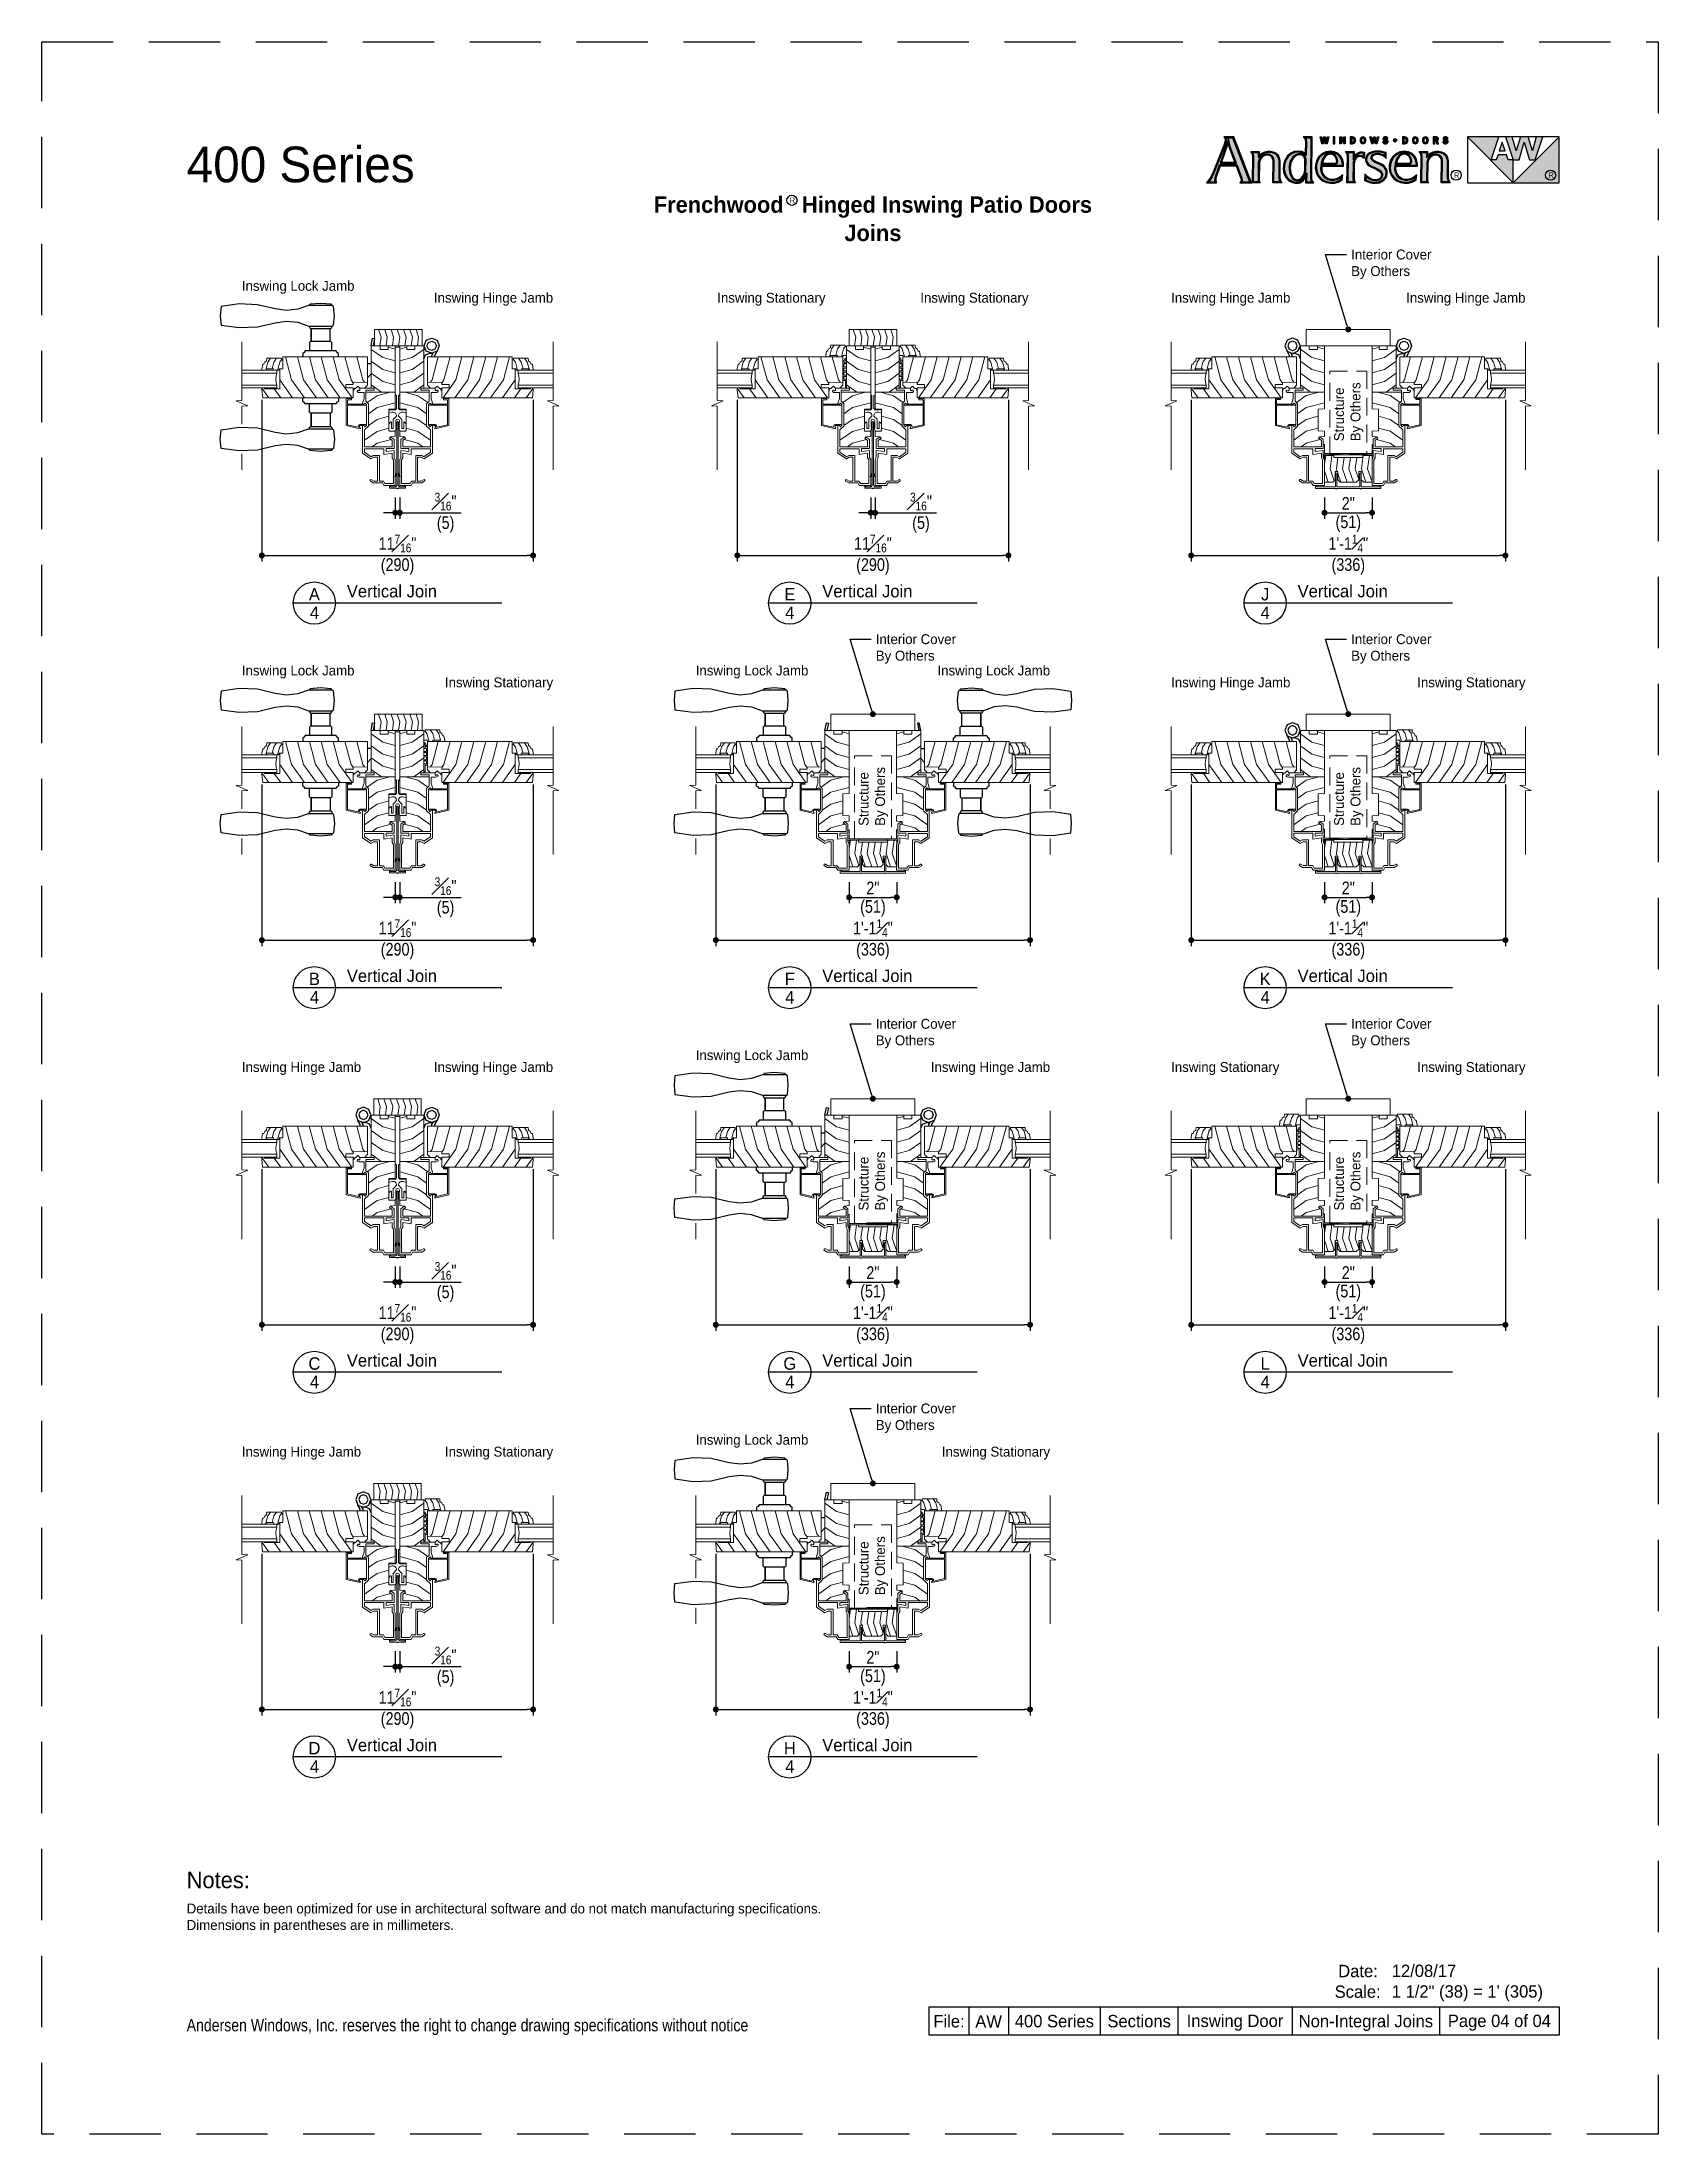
# Model space of a CAD drawing. Extents: x 0 to 204, y 0 to 88.
# Drawn here: x 136 to 204, y 0 to 88 of the extents above; entities that cross this region are included whole.
import ezdxf
from ezdxf.enums import TextEntityAlignment as Align

# ---------------------------------------------------------------- set-up
doc = ezdxf.new("R2010")
doc.units = 0
doc.header["$LTSCALE"] = 6
doc.header["$MEASUREMENT"] = 0
doc.linetypes.add('DASHED', pattern=[0.75, 0.5, -0.25])
doc.linetypes.add('HIDDEN2', pattern=[0.1875, 0.125, -0.0625])
doc.layers.get('0').update_dxf_attribs({"linetype": 'CONTINUOUS'})
doc.layers.get('Defpoints').update_dxf_attribs({"linetype": 'CONTINUOUS'})
for name, color, linetype in [('A-ANNO-DIMS', 3, 'CONTINUOUS'), ('A-ANNO-TEXT', 4, 'CONTINUOUS'), ('A-DETL-MBND', 8, 'CONTINUOUS')]:
    doc.layers.add(name, color=color, linetype=linetype)
doc.layers.add('A-DETL-MCUT', color=6, linetype='CONTINUOUS', lineweight=20)
doc.layers.add('A-DETL-PATT', color=8, linetype='CONTINUOUS', lineweight=5)
doc.layers.add('PLOT VIEW', color=1, linetype='DASHED', plot=False)
doc.styles.add('ADF Text', font='FRABK.TTF', dxfattribs={"width": 0.85})
doc.dimstyles.new('1 1_2 inches equals 1 foot', dxfattribs={"dimtxt": 0.53125, "dimasz": 0.25, "dimexe": 0.25, "dimexo": 0.5, "dimgap": 0.125, "dimtad": 1, "dimdec": 6, "dimzin": 3, "dimdsep": 46, "dimlunit": 4, "dimtxsty": 'ADF Text', "dimblk": 'DOT', "dimcen": 0, "dimclrd": 256, "dimclre": 256, "dimclrt": 256, "dimadec": 0, "dimazin": 0, "dimtfac": 0.7, "dimtdec": 6, "dimtix": 1, "dimtmove": 0, "dimatfit": 0, "dimldrblk": 'DOT', "dimfxl": 0, "dimfrac": 1, "dimtolj": 1, "dimtzin": 4, "dimlwd": -1, "dimlwe": -1, "dimarcsym": 0})

msp = doc.modelspace()

# ---------------------------------------------------------------- texts
at = {"layer": 'A-ANNO-TEXT', "style": 'ADF Text'}
for s, p in [('A', (147.4673976, 64.3504957)), ('E', (167.4673976, 64.3504957)), ('J', (187.4673976, 64.3504957)), ('B', (147.4673976, 48.1729495, -0.0000007)), ('F', (167.4673976, 48.1729495, -0.0000007)), ('K', (187.4673976, 48.1729495, 0.0000003)), ('C', (147.4673976, 31.9954033, -0.0000003)), ('G', (167.4673976, 31.9954033, -0.0000003)), ('L', (187.4673976, 31.9954033, -0.0000003)), ('D', (147.4673976, 15.8178571)), ('H', (167.4673976, 15.8178571))]:
    msp.add_text(s, height=0.5208333, dxfattribs=at).set_placement(p, align=Align.BOTTOM_CENTER)
for p in [(147.4673976, 64.2508569), (167.4673976, 64.2508569), (187.4673976, 64.2508569), (147.4673976, 48.0733107, -0.0000007), (167.4673976, 48.0733107, -0.0000007), (187.4673976, 48.0733107, 0.0000003), (147.4673976, 31.8957645, -0.0000003), (167.4673976, 31.8957645, -0.0000003), (187.4673976, 31.8957645, -0.0000003), (147.4673976, 15.7182183), (167.4673976, 15.7182183)]:
    msp.add_text('4', height=0.5208333, dxfattribs=at).set_placement(p, align=Align.TOP_CENTER)
at = {"layer": 'A-ANNO-TEXT', "insert": (170.9637564, 81.4999985), "char_height": 0.6875, "width": 57.739157691, "attachment_point": 2, "line_spacing_factor": 1.04, "style": 'ADF Text'}
msp.add_mtext('{\\fFranklin Gothic Book|b1|i0|c0|p34;\\W1;Frenchwood   Hinged Inswing Patio Doors\\PJoins}', dxfattribs=at)
at = {"layer": 'A-ANNO-TEXT', "style": 'ADF Text'}
for s, insert, char_height, width, attachment_point in [('R', (167.5790386, 81.3347779), 0.2363281, 0.533490853, 5), ('\\pi-1.25,l1.25,t1.25;{\\W1;Inswing Lock Jamb}', (144.4160704, 77.4039472), 0.416666667, 5.27451257, 7), ('\\pi-1.25,l1.25,t1.25;{\\W1;Inswing Hinge Jamb}', (157.5114425, 76.9039472), 0.416666667, 5.27451257, 9), ('\\pi-1.25,l1.25,t1.25;{\\W1;Inswing Stationary}', (164.4160704, 76.9039472), 0.416666667, 5.27451257, 7), ('\\pi-1.25,l1.25,t1.25;{\\W1;Inswing Stationary}', (177.5114425, 76.9039472), 0.416666667, 5.27451257, 9), ('\\pi-1.25,l1.25,t1.25;{\\W1;Inswing Hinge Jamb}', (183.5098204, 76.9039472), 0.416666667, 5.27451257, 7), ('\\pi-1.25,l1.25,t1.25;{\\W1;Inswing Hinge Jamb}', (198.4176925, 76.9039472), 0.416666667, 5.27451257, 9), ('\\pi-1.25,l1.25,t1.25;{\\W1;Inswing Lock Jamb}', (144.4160704, 61.226401), 0.416666667, 5.27451257, 7), ('\\pi-1.25,l1.25,t1.25;{\\W1;Inswing Lock Jamb}', (163.5098204, 61.226401), 0.416666667, 5.27451257, 7), ('\\pi-1.25,l1.25,t1.25;{\\W1;Inswing Lock Jamb}', (178.4176925, 61.226401), 0.416666667, 5.27451257, 9), ('\\pi-1.25,l1.25,t1.25;{\\W1;Inswing Stationary}', (157.5114425, 60.726401), 0.416666667, 5.27451257, 9), ('\\pi-1.25,l1.25,t1.25;{\\W1;Inswing Hinge Jamb}', (183.5098204, 60.726401), 0.416666667, 5.27451257, 7), ('\\pi-1.25,l1.25,t1.25;{\\W1;Inswing Stationary}', (198.4176925, 60.726401), 0.416666667, 5.27451257, 9), ('\\pi-1.25,l1.25,t1.25;{\\W1;Inswing Hinge Jamb}', (144.4160704, 44.5488548, 0.0000003), 0.416666667, 5.27451257, 7), ('\\pi-1.25,l1.25,t1.25;{\\W1;Inswing Hinge Jamb}', (157.5114425, 44.5488548, 0.0000003), 0.416666667, 5.27451257, 9), ('\\pi-1.25,l1.25,t1.25;{\\W1;Inswing Lock Jamb}', (163.5098204, 45.0488548, 0.0000003), 0.416666667, 5.27451257, 7), ('\\pi-1.25,l1.25,t1.25;{\\W1;Inswing Hinge Jamb}', (178.4176925, 44.5488548, 0.0000003), 0.416666667, 5.27451257, 9), ('\\pi-1.25,l1.25,t1.25;{\\W1;Inswing Stationary}', (183.5098204, 44.5488548, 0.0000003), 0.416666667, 5.27451257, 7), ('\\pi-1.25,l1.25,t1.25;{\\W1;Inswing Stationary}', (198.4176925, 44.5488548, 0.0000003), 0.416666667, 5.27451257, 9), ('\\pi-1.25,l1.25,t1.25;{\\W1;Inswing Lock Jamb}', (163.5098204, 28.8713086, -0.0000003), 0.416666667, 5.27451257, 7), ('\\pi-1.25,l1.25,t1.25;{\\W1;Inswing Hinge Jamb}', (144.4160704, 28.3713086, -0.0000003), 0.416666667, 5.27451257, 7), ('\\pi-1.25,l1.25,t1.25;{\\W1;Inswing Stationary}', (157.5114425, 28.3713086, -0.0000003), 0.416666667, 5.27451257, 9), ('\\pi-1.25,l1.25,t1.25;{\\W1;Inswing Stationary}', (178.4176925, 28.3713086, -0.0000003), 0.416666667, 5.27451257, 9), ('{\\W1;File:}', (174.1648583, 4.4802832), 0.520833333, 1.666666667, 8), ('{\\W1;AW}', (175.831525, 4.4802832), 0.52083333, 1.666666667, 8), ('{\\W1;400 Series}', (178.5982292, 4.48552), 0.520833333, 3.866741708, 8), ('{\\W1;Sections}', (182.1643472, 4.48552), 0.520833333, 3.265494301, 8), ('{\\W1;Inswing Door}', (186.1988027, 4.3495775), 0.520833333, 5.322656682, 8), ('{\\W1;Non-Integral Joins}', (191.7040301, 4.3384581), 0.520833333, 6.207038218, 8), ('{\\W1;Page 04 of 04}', (197.3204423, 4.347647), 0.520833333, 5.025786046, 8)]:
    msp.add_mtext(s, dxfattribs=dict(at, insert=insert, char_height=char_height, width=width, attachment_point=attachment_point))
at = {"layer": 'A-ANNO-TEXT', "color": 145, "char_height": 0.416666667, "width": 2.639998845, "attachment_point": 1, "rotation": 90, "style": 'ADF Text'}
for insert in [(190.363215, 71.2019303), (170.363215, 55.0243841), (190.363215, 55.0243841), (170.363215, 38.8468379, 0.0000003), (190.363215, 38.8468379, 0.0000003), (170.363215, 22.6692917, -0.0000003)]:
    msp.add_mtext('\\pi-1.25,l1.25,t1.25;{\\W1;Structure\\PBy Others}', dxfattribs=dict(at, insert=insert))

# ---------------------------------------------------------------- blocks, each defined once
blk = doc.blocks.new('AW Mull Detail Tag')
at = {"layer": 'A-ANNO-TEXT'}
blk.add_line((8.771, 0), (0, 0), dxfattribs=at)
blk.add_circle((0.886, 0), 0.886, dxfattribs=at)
blk = doc.blocks.new('Vertical Join Tag')
at = {"layer": 'A-ANNO-TEXT'}
blk.add_blockref('AW Mull Detail Tag', (0, 0), dxfattribs=at)
at = {"layer": 'A-ANNO-TEXT', "insert": (2.254, 0.232), "char_height": 0.52083, "width": 7.63397, "attachment_point": 7, "line_spacing_factor": 1.04, "style": 'ADF Text'}
blk.add_mtext('{\\W1;Vertical Join}', dxfattribs=at)
blk = doc.blocks.new('400 Series Interior Casing 8')
at = {"layer": 'A-DETL-MCUT'}
blk.add_lwpolyline([(-0.11, 0.687), (-2.11, 0.687), (-2.11, 0), (-0.11, 0)], close=True, dxfattribs=at)
at = {"layer": 'A-DETL-PATT'}
for points in [[(-1.885, 0), (-1.834, 0.359), (-1.943, 0.687)], [(-1.621, 0), (-1.571, 0.359), (-1.68, 0.687)], [(-1.358, 0), (-1.307, 0.359), (-1.416, 0.687)], [(-1.094, 0), (-1.044, 0.359), (-1.153, 0.687)], [(-0.831, 0), (-0.78, 0.359), (-0.889, 0.687)], [(-0.567, 0), (-0.517, 0.359), (-0.626, 0.687)], [(-0.304, 0), (-0.253, 0.359), (-0.362, 0.687)]]:
    blk.add_lwpolyline(points, dxfattribs=at)
blk = doc.blocks.new('400 Series Door Alum Join')
at = {"layer": 'A-DETL-MCUT'}
for points in [[(-5.84, -0.342, 1.000026), (-5.84, -0.295), (-5.876, -0.295), (-5.876, -0.119, -0.414214), (-5.782, -0.025), (-3.157, -0.025, 1), (-3.157, 0.027), (-5.782, 0.027, -0.414214), (-5.876, 0.121), (-5.876, 0.297), (-5.84, 0.297, 1.000026), (-5.84, 0.344), (-5.931, 0.344), (-5.931, 0.024, 1), (-5.931, -0.022), (-5.931, -0.342)], [(-2.759, -0.34), (-2.729, -0.235), (-2.729, -0.196, 0.414214), (-2.885, -0.04), (-2.895, -0.04), (-3.026, -0.172, -0.198912), (-3.04, -0.178), (-3.416, -0.178, 0.414214), (-3.426, -0.188), (-3.426, -0.25, 0.414214), (-3.416, -0.26), (-3.163, -0.26, -0.668179), (-3.149, -0.294), (-3.209, -0.354, -0.198912), (-3.223, -0.36), (-3.506, -0.36, -0.414214), (-3.526, -0.34), (-3.526, -0.109, -0.311802), (-3.513, -0.09), (-3.428, -0.058, -0.524621), (-3.421, -0.062), (-3.421, -0.067, 0.596322), (-3.406, -0.076), (-3.379, -0.058, -0.596322), (-3.371, -0.062), (-3.371, -0.067, 0.596322), (-3.356, -0.076), (-3.329, -0.058, -0.596322), (-3.321, -0.062), (-3.321, -0.067, 0.596322), (-3.306, -0.076), (-3.279, -0.058, -0.596322), (-3.271, -0.062), (-3.271, -0.067, 0.596322), (-3.256, -0.076), (-3.229, -0.058, -0.596322), (-3.221, -0.062), (-3.221, -0.067, 0.596322), (-3.206, -0.076), (-3.179, -0.058, -0.596322), (-3.171, -0.062), (-3.171, -0.067, 0.414214), (-3.161, -0.077), (-3.103, -0.077, 1), (-3.103, 0.077), (-3.141, 0.077, 0.414214), (-3.151, 0.067), (-3.151, 0.062, -0.596322), (-3.159, 0.058), (-3.186, 0.076, 0.596322), (-3.201, 0.067), (-3.201, 0.062, -0.596322), (-3.209, 0.058), (-3.236, 0.076, 0.596322), (-3.251, 0.067), (-3.251, 0.062, -0.596322), (-3.259, 0.058), (-3.286, 0.076, 0.596322), (-3.301, 0.067), (-3.301, 0.062, -0.596322), (-3.309, 0.058), (-3.336, 0.076, 0.596322), (-3.351, 0.067), (-3.351, 0.062, -0.596322), (-3.359, 0.058), (-3.386, 0.076, 0.596322), (-3.401, 0.067), (-3.401, 0.062, -0.506556), (-3.408, 0.058), (-3.512, 0.091, -0.327531), (-3.526, 0.11), (-3.526, 0.34, -0.414214), (-3.506, 0.36), (-3.223, 0.36, -0.198912), (-3.209, 0.354), (-3.149, 0.294, -0.668179), (-3.163, 0.26), (-3.416, 0.26, 0.414214), (-3.426, 0.25), (-3.426, 0.188, 0.414214), (-3.416, 0.178), (-3.04, 0.178, -0.198912), (-3.026, 0.172), (-2.895, 0.04), (-2.885, 0.04, 0.414214), (-2.729, 0.196), (-2.729, 0.235), (-2.759, 0.34, -0.498342), (-2.744, 0.36), (-2.635, 0.36), (-2.635, 0.098, 0.198912), (-2.632, 0.091), (-2.584, 0.043, 0.198912), (-2.577, 0.04), (-2.058, 0.04, 0.198912), (-2.051, 0.043), (-2.006, 0.088, -0.198912), (-1.992, 0.094), (-0.02, 0.094, -0.414214), (0, 0.074), (0, -0.074, -0.414214), (-0.02, -0.094), (-1.992, -0.094, -0.198912), (-2.006, -0.088), (-2.051, -0.043, 0.198912), (-2.058, -0.04), (-2.577, -0.04, 0.198912), (-2.584, -0.043), (-2.632, -0.091, 0.198912), (-2.635, -0.098), (-2.635, -0.36), (-2.744, -0.36, -0.498342)]]:
    blk.add_lwpolyline(points, format="xyb", close=True, dxfattribs=at)
for points in [[(-5.347, 0.027), (-5.45, 0.087, -1), (-5.438, 0.109), (-5.297, 0.027)], [(-3.307, 0.027), (-3.331, 0.047, -1), (-3.311, 0.07), (-3.26, 0.027)], [(-3.198, 0.027), (-3.222, 0.047, -1), (-3.202, 0.07), (-3.15, 0.026)], [(-5.347, -0.025), (-5.45, -0.085, 1), (-5.438, -0.106), (-5.297, -0.025)], [(-3.307, -0.025), (-3.331, -0.045, 1), (-3.311, -0.068), (-3.26, -0.025)], [(-3.198, -0.025), (-3.222, -0.045, 1), (-3.202, -0.068), (-3.15, -0.024)]]:
    blk.add_lwpolyline(points, format="xyb", dxfattribs=at)
blk = doc.blocks.new('Breakline With Space 1')
at = {"layer": 'A-DETL-MCUT'}
for points in [[(0, 2.593), (0, 0.124), (-0.244, 0.102), (0.244, -0.102), (0, -0.124), (0, -0.876)], [(0, -2.123), (0, -2.802)]]:
    blk.add_lwpolyline(points, dxfattribs=at)
blk = doc.blocks.new('Breakline 1')
at = {"layer": 'A-DETL-MCUT'}
blk.add_lwpolyline([(2.593, 0), (0.124, 0), (0.102, 0.244), (-0.102, -0.244), (-0.124, 0), (-2.802, 0)], dxfattribs=at)
blk = doc.blocks.new('3_4 Glass-flat-4')
at = {"layer": 'A-DETL-MCUT'}
for p, q in [((0, -0.125), (1.469, -0.125)), ((1.469, -0.625), (0, -0.625))]:
    blk.add_line(p, q, dxfattribs=at)
blk.add_lwpolyline([(1.469, 0), (0, 0), (0, -0.125), (0.027, -0.247), (0.036, -0.375), (0.027, -0.503), (0, -0.625), (0, -0.75), (1.469, -0.75)], dxfattribs=at)
at = {"layer": 'A-DETL-MCUT', "const_width": 0.0000001}
for points in [[(0.186, -0.625), (0.186, -0.586), (0.067, -0.538), (0.067, -0.212), (0.186, -0.164), (0.186, -0.125)], [(0.375, -0.125), (0.375, -0.625)]]:
    blk.add_lwpolyline(points, dxfattribs=at)
blk = doc.blocks.new('400 Series Door Glass Stop-flat-5')
at = {"layer": 'A-DETL-MCUT'}
blk.add_lwpolyline([(0.758, -0.102), (0.797, -0.19), (0.844, -0.19), (0.875, -0.376), (0.875, -0.438), (0.684, -0.438), (0.679, -0.376), (0.383, -0.376), (0.378, -0.438), (0.161, -0.438), (0.156, -0.376), (0, -0.376), (0, 0), (0.057, 0), (0.057, 0.062), (0.667, 0.062), (0.677, -0.048), (0.758, -0.102)], dxfattribs=at)
at = {"layer": 'A-DETL-PATT'}
for points in [[(0.218, -0.438), (0.128, -0.097), (0.057, 0.002)], [(0.451, -0.376), (0.378, -0.097), (0.264, 0.062)], [(0.718, -0.438), (0.628, -0.097), (0.514, 0.062)]]:
    blk.add_lwpolyline(points, dxfattribs=at)
blk = doc.blocks.new('400 Series Inswing Stile Rail')
at = {"layer": 'A-DETL-MCUT'}
blk.add_lwpolyline([(3.688, -1.337), (3.688, -0.494), (3.563, -0.494), (3.563, 0), (0, 0), (0, -1.063), (0.594, -1.073), (0.594, -1.157), (0.907, -1.162), (0.907, -1.301), (0.594, -1.306), (0.594, -1.719), (4.407, -1.719), (4.438, -1.4), (4.438, -1.306), (4.344, -1.306), (4.313, -1.337)], close=True, dxfattribs=at)
blk.add_lwpolyline([(0, -1.063), (0, -1.188), (0.123, -1.313), (0.313, -1.313), (0.398, -1.227), (0.5, -1.331), (0.563, -1.331), (0.563, -1.393), (0.594, -1.393)], dxfattribs=at)
at = {"layer": 'A-DETL-PATT'}
for points in [[(0.444, 0), (0.188, -0.965), (0.117, -1.065)], [(0.944, 0), (0.688, -0.965), (0.594, -1.097)], [(1.444, 0), (1.188, -0.965), (0.649, -1.719)], [(1.944, 0), (1.688, -0.965), (1.149, -1.719)], [(2.444, 0), (2.188, -0.965), (1.649, -1.719)], [(2.944, 0), (2.688, -0.965), (2.149, -1.719)], [(3.444, 0), (3.188, -0.965), (2.649, -1.719)], [(3.688, -0.965), (3.149, -1.719)], [(3.922, -1.337), (3.649, -1.719)], [(4.438, -1.315), (4.149, -1.719)]]:
    blk.add_lwpolyline(points, dxfattribs=at)
at = {"layer": 'A-DETL-MCUT'}
for name, p in [('400 Series Door Glass Stop-flat-5', (3.563, -0.118)), ('3_4 Glass-flat-4', (3.813, -0.556))]:
    blk.add_blockref(name, p, dxfattribs=at)
blk = doc.blocks.new('400 Series Stile Rail-flat-2')
at = {"layer": 'A-DETL-MCUT'}
for points in [[(-0.156, -1.313), (-0.156, 0.469), (-0.532, 0.469), (-0.532, 0.313), (-0.874, 0.313), (-0.874, 0.469), (-1.172, 0.469), (-1.172, -2.186), (-0.906, -2.2), (-0.906, -3.107), (-1.172, -3.121), (-1.172, -3.341), (-0.974, -3.356)], [(0.203, -2.89), (0.203, -4.044), (-0.148, -4.289), (-0.27, -4.219), (-0.422, -4.219), (-0.422, -5.219), (-0.27, -5.219), (-0.171, -5.162), (-0.14, -5.157), (-0.115, -5.176), (-0.112, -5.207), (-0.131, -5.231), (-0.248, -5.299), (-0.629, -5.299), (-0.691, -5.406), (-1.172, -5.406), (-1.172, -4.309), (-1.122, -4.223), (-1.122, -3.929), (-0.785, -3.982), (-0.785, -3.855), (-1.122, -3.855), (-1.122, -3.475), (-0.974, -3.356), (-0.924, -3.419), (-1.042, -3.513), (-1.042, -3.779), (0.123, -3.779), (0.123, -3.071), (-0.041, -2.908), (-0.041, -1.967), (0.063, -1.864), (0.063, -1.393), (-0.281, -1.393), (-0.281, -1.313), (0.313, -1.313), (0.313, -1.403), (0.347, -1.423), (0.392, -1.397), (0.423, -1.397), (0.438, -1.424), (0.438, -1.452), (0.393, -1.489), (0.344, -1.5), (0.143, -1.5), (0.143, -1.744), (0.203, -1.938), (0.203, -1.984)], [(0.063, -1.487), (-1.172, -1.487)], [(0.039, -2.843), (0.315, -2.843), (0.358, -2.861), (0.394, -2.951), (0.844, -2.85), (0.844, -2.031), (0.039, -2.031), (0.039, -2), (0.101, -1.939), (0.146, -1.984), (0.844, -1.984), (0.844, -1.797), (0.672, -1.797), (0.672, -1.75), (0.891, -1.75), (0.891, -2.887), (0.307, -3.019), (0.298, -2.976), (0.328, -2.969), (0.328, -2.89), (0.146, -2.89), (0.101, -2.936), (0.039, -2.875), (0.039, -2.031)]]:
    blk.add_lwpolyline(points, dxfattribs=at)
blk.add_lwpolyline([(-0.675, -5.219), (-0.502, -5.219), (-0.502, -4.139), (-0.248, -4.139), (-0.152, -4.195), (0.123, -4.002), (0.123, -3.859), (-0.685, -3.859), (-0.685, -4.099), (-1.042, -4.043), (-1.042, -4.244), (-1.092, -4.331), (-1.092, -5.326), (-0.737, -5.326)], close=True, dxfattribs=at)
at = {"layer": 'A-DETL-PATT'}
for points in [[(-1.172, 0.332), (-0.874, 0.411)], [(-1.172, -0.168), (-0.643, -0.028), (-0.156, 0.32)], [(-1.172, -0.668), (-0.643, -0.528), (-0.156, -0.18)], [(-1.172, -1.168), (-0.643, -1.028), (-0.156, -0.68)], [(-0.94, -1.487), (-0.404, -1.629), (0.005, -1.921)], [(-0.585, -1.487), (-0.156, -1.18)], [(-1.172, -1.925), (-0.404, -2.129), (-0.041, -2.389)], [(-0.906, -2.496), (-0.404, -2.629), (-0.041, -2.889)], [(-0.992, -3.473), (-0.404, -3.629), (-0.194, -3.779)], [(-0.906, -2.996), (-0.404, -3.129), (0.123, -3.506)]]:
    blk.add_lwpolyline(points, dxfattribs=at)
at = {"layer": 'A-DETL-MCUT'}
blk.add_blockref('400 Series Inswing Stile Rail', (0, 0), dxfattribs=at)
blk = doc.blocks.new('400 Series Door Glass Stop-flat-6')
at = {"layer": 'A-DETL-MCUT'}
blk.add_lwpolyline([(0.758, -0.102), (0.797, -0.19), (0.844, -0.19), (0.875, -0.376), (0.875, -0.438), (0.684, -0.438), (0.679, -0.376), (0.383, -0.376), (0.378, -0.438), (0.161, -0.438), (0.156, -0.376), (0, -0.376), (0, 0), (0.057, 0), (0.057, 0.062), (0.667, 0.062), (0.677, -0.048), (0.758, -0.102)], dxfattribs=at)
at = {"layer": 'A-DETL-PATT'}
for points in [[(0.218, -0.438), (0.128, -0.097), (0.057, 0.002)], [(0.451, -0.376), (0.378, -0.097), (0.264, 0.062)], [(0.718, -0.438), (0.628, -0.097), (0.514, 0.062)]]:
    blk.add_lwpolyline(points, dxfattribs=at)
blk = doc.blocks.new('400 Series Inswing Door Stat. Frame-flat-1')
at = {"layer": 'A-DETL-MCUT'}
blk.add_lwpolyline([(1.172, -0.709), (1.059, -0.513), (1.016, -0.538), (1.115, -0.71), (1.016, -0.71), (1.016, -0.76), (1.123, -0.76), (1.123, -0.885), (1.016, -0.885), (1.016, -0.935), (1.123, -0.935), (1.123, -1.06), (1.016, -1.06), (1.016, -1.11), (1.123, -1.11), (1.123, -1.235), (1.016, -1.235), (1.016, -1.285), (1.123, -1.285), (1.123, -1.41), (1.016, -1.41), (1.016, -1.745), (1.066, -1.745), (1.066, -1.46), (1.172, -1.46)], dxfattribs=at)
for name, p in [('400 Series Stile Rail-flat-2', (1.172, -0.469)), ('400 Series Door Glass Stop-flat-6', (1.016, -0.031))]:
    blk.add_blockref(name, p, dxfattribs=at)
blk = doc.blocks.new('_DOT')
at = {"color": 0, "linetype": 'ByBlock'}
blk.add_line((-0.5, 0), (-1, 0), dxfattribs=at)
at = {"color": 0, "linetype": 'ByBlock', "const_width": 0.5}
blk.add_lwpolyline([(-0.25, 0, 1), (0.25, 0, 1)], format="xyb", close=True, dxfattribs=at)
blk = doc.blocks.new('*D118')
at = {"layer": 'A-ANNO-DIMS', "linetype": 'ByBlock', "transparency": 16777216}
for p, q in [((150.87, 68.841), (150.87, 67.945)), ((151.058, 68.841), (151.058, 67.945)), ((150.62, 68.195), (150.37, 68.195)), ((150.87, 68.195), (151.058, 68.195)), ((151.308, 68.195), (153.639, 68.195))]:
    blk.add_line(p, q, dxfattribs=at)
at = {"layer": 'Defpoints', "color": 0, "transparency": 16777216}
for p in [(150.87, 69.341), (151.058, 69.341), (151.058, 68.195)]:
    blk.add_point(p, dxfattribs=at)
at = {"layer": 'A-ANNO-DIMS', "transparency": 16777216, "xscale": 0.25, "yscale": 0.25, "zscale": 0.25}
blk.add_blockref('_DOT', (150.87, 68.195), dxfattribs=at)
at = {"layer": 'A-ANNO-DIMS', "transparency": 16777216, "xscale": 0.25, "yscale": 0.25, "zscale": 0.25, "rotation": 180}
blk.add_blockref('_DOT', (151.058, 68.195), dxfattribs=at)
at = {"layer": 'A-ANNO-DIMS', "transparency": 16777216, "insert": (152.986, 68.195), "char_height": 0.53125, "attachment_point": 5, "style": 'ADF Text'}
blk.add_mtext('\\A1;{\\H0.700000x;\\S3#16;}"\\P\\f [;\\fFranklin Gothic Book;(5)\\f]', dxfattribs=at)
blk = doc.blocks.new('*D119')
at = {"layer": 'A-ANNO-DIMS', "linetype": 'ByBlock', "transparency": 16777216}
for p, q in [((145.26, 72.941), (145.26, 66.147)), ((156.668, 72.941), (156.668, 66.147)), ((145.51, 66.397), (156.418, 66.397))]:
    blk.add_line(p, q, dxfattribs=at)
at = {"layer": 'Defpoints', "color": 0, "transparency": 16777216}
for p in [(145.26, 73.441), (156.668, 73.441), (156.668, 66.397)]:
    blk.add_point(p, dxfattribs=at)
at = {"layer": 'A-ANNO-DIMS', "transparency": 16777216, "xscale": 0.25, "yscale": 0.25, "zscale": 0.25, "rotation": 180}
blk.add_blockref('_DOT', (145.26, 66.397), dxfattribs=at)
at = {"layer": 'A-ANNO-DIMS', "transparency": 16777216, "xscale": 0.25, "yscale": 0.25, "zscale": 0.25}
blk.add_blockref('_DOT', (156.668, 66.397), dxfattribs=at)
at = {"layer": 'A-ANNO-DIMS', "transparency": 16777216, "char_height": 0.53125, "attachment_point": 5, "style": 'ADF Text'}
for s, insert in [('\\A1;11{\\H0.700000x;\\S7#16;}"', (150.964, 66.901)), ('\\A1;\\f [;\\fFranklin Gothic Book;(290)\\f]', (150.964, 65.934))]:
    blk.add_mtext(s, dxfattribs=dict(at, insert=insert))
blk = doc.blocks.new('*D120')
at = {"layer": 'A-ANNO-DIMS', "linetype": 'ByBlock', "transparency": 16777216}
for p, q in [((150.87, 36.486), (150.87, 35.59)), ((151.058, 36.486), (151.058, 35.59)), ((150.62, 35.84), (150.37, 35.84)), ((150.87, 35.84), (151.058, 35.84)), ((151.308, 35.84), (153.639, 35.84))]:
    blk.add_line(p, q, dxfattribs=at)
at = {"layer": 'Defpoints', "color": 0, "transparency": 16777216}
for p in [(150.87, 36.986), (151.058, 36.986), (151.058, 35.84)]:
    blk.add_point(p, dxfattribs=at)
at = {"layer": 'A-ANNO-DIMS', "transparency": 16777216, "xscale": 0.25, "yscale": 0.25, "zscale": 0.25}
blk.add_blockref('_DOT', (150.87, 35.84), dxfattribs=at)
at = {"layer": 'A-ANNO-DIMS', "transparency": 16777216, "xscale": 0.25, "yscale": 0.25, "zscale": 0.25, "rotation": 180}
blk.add_blockref('_DOT', (151.058, 35.84), dxfattribs=at)
at = {"layer": 'A-ANNO-DIMS', "transparency": 16777216, "insert": (152.986, 35.84), "char_height": 0.53125, "attachment_point": 5, "style": 'ADF Text'}
blk.add_mtext('\\A1;{\\H0.700000x;\\S3#16;}"\\P\\f [;\\fFranklin Gothic Book;(5)\\f]', dxfattribs=at)
blk = doc.blocks.new('*D121')
at = {"layer": 'A-ANNO-DIMS', "linetype": 'ByBlock', "transparency": 16777216}
for p, q in [((145.26, 40.586), (145.26, 33.792)), ((156.668, 40.586), (156.668, 33.792)), ((145.51, 34.042), (156.418, 34.042))]:
    blk.add_line(p, q, dxfattribs=at)
at = {"layer": 'Defpoints', "color": 0, "transparency": 16777216}
for p in [(145.26, 41.086), (156.668, 41.086), (156.668, 34.042)]:
    blk.add_point(p, dxfattribs=at)
at = {"layer": 'A-ANNO-DIMS', "transparency": 16777216, "xscale": 0.25, "yscale": 0.25, "zscale": 0.25, "rotation": 180}
blk.add_blockref('_DOT', (145.26, 34.042), dxfattribs=at)
at = {"layer": 'A-ANNO-DIMS', "transparency": 16777216, "xscale": 0.25, "yscale": 0.25, "zscale": 0.25}
blk.add_blockref('_DOT', (156.668, 34.042), dxfattribs=at)
at = {"layer": 'A-ANNO-DIMS', "transparency": 16777216, "char_height": 0.53125, "attachment_point": 5, "style": 'ADF Text'}
for s, insert in [('\\A1;11{\\H0.700000x;\\S7#16;}"', (150.964, 34.546)), ('\\A1;\\f [;\\fFranklin Gothic Book;(290)\\f]', (150.964, 33.579))]:
    blk.add_mtext(s, dxfattribs=dict(at, insert=insert))
blk = doc.blocks.new('*D122')
at = {"layer": 'A-ANNO-DIMS', "linetype": 'ByBlock', "transparency": 16777216}
for p, q in [((150.87, 20.309), (150.87, 19.412)), ((151.058, 20.309), (151.058, 19.412)), ((150.62, 19.662), (150.37, 19.662)), ((150.87, 19.662), (151.058, 19.662)), ((151.308, 19.662), (153.639, 19.662))]:
    blk.add_line(p, q, dxfattribs=at)
at = {"layer": 'Defpoints', "color": 0, "transparency": 16777216}
for p in [(150.87, 20.809), (151.058, 20.809), (151.058, 19.662)]:
    blk.add_point(p, dxfattribs=at)
at = {"layer": 'A-ANNO-DIMS', "transparency": 16777216, "xscale": 0.25, "yscale": 0.25, "zscale": 0.25}
blk.add_blockref('_DOT', (150.87, 19.662), dxfattribs=at)
at = {"layer": 'A-ANNO-DIMS', "transparency": 16777216, "xscale": 0.25, "yscale": 0.25, "zscale": 0.25, "rotation": 180}
blk.add_blockref('_DOT', (151.058, 19.662), dxfattribs=at)
at = {"layer": 'A-ANNO-DIMS', "transparency": 16777216, "insert": (152.986, 19.662), "char_height": 0.53125, "attachment_point": 5, "style": 'ADF Text'}
blk.add_mtext('\\A1;{\\H0.700000x;\\S3#16;}"\\P\\f [;\\fFranklin Gothic Book;(5)\\f]', dxfattribs=at)
blk = doc.blocks.new('*D123')
at = {"layer": 'A-ANNO-DIMS', "linetype": 'ByBlock', "transparency": 16777216}
for p, q in [((145.26, 24.409), (145.26, 17.614)), ((156.668, 24.409), (156.668, 17.614)), ((145.51, 17.864), (156.418, 17.864))]:
    blk.add_line(p, q, dxfattribs=at)
at = {"layer": 'Defpoints', "color": 0, "transparency": 16777216}
for p in [(145.26, 24.909), (156.668, 24.909), (156.668, 17.864)]:
    blk.add_point(p, dxfattribs=at)
at = {"layer": 'A-ANNO-DIMS', "transparency": 16777216, "xscale": 0.25, "yscale": 0.25, "zscale": 0.25, "rotation": 180}
blk.add_blockref('_DOT', (145.26, 17.864), dxfattribs=at)
at = {"layer": 'A-ANNO-DIMS', "transparency": 16777216, "xscale": 0.25, "yscale": 0.25, "zscale": 0.25}
blk.add_blockref('_DOT', (156.668, 17.864), dxfattribs=at)
at = {"layer": 'A-ANNO-DIMS', "transparency": 16777216, "char_height": 0.53125, "attachment_point": 5, "style": 'ADF Text'}
for s, insert in [('\\A1;11{\\H0.700000x;\\S7#16;}"', (150.964, 18.368)), ('\\A1;\\f [;\\fFranklin Gothic Book;(290)\\f]', (150.964, 17.402))]:
    blk.add_mtext(s, dxfattribs=dict(at, insert=insert))
blk = doc.blocks.new('*D124')
at = {"layer": 'A-ANNO-DIMS', "linetype": 'ByBlock', "transparency": 16777216}
for p, q in [((150.62, 52.018), (150.37, 52.018)), ((150.87, 52.664), (150.87, 51.768)), ((150.87, 52.018), (151.058, 52.018)), ((151.058, 52.664), (151.058, 51.768)), ((151.308, 52.018), (153.639, 52.018))]:
    blk.add_line(p, q, dxfattribs=at)
at = {"layer": 'Defpoints', "color": 0, "transparency": 16777216}
for p in [(150.87, 53.164), (151.058, 53.164), (151.058, 52.018)]:
    blk.add_point(p, dxfattribs=at)
at = {"layer": 'A-ANNO-DIMS', "transparency": 16777216, "xscale": 0.25, "yscale": 0.25, "zscale": 0.25}
blk.add_blockref('_DOT', (150.87, 52.018), dxfattribs=at)
at = {"layer": 'A-ANNO-DIMS', "transparency": 16777216, "xscale": 0.25, "yscale": 0.25, "zscale": 0.25, "rotation": 180}
blk.add_blockref('_DOT', (151.058, 52.018), dxfattribs=at)
at = {"layer": 'A-ANNO-DIMS', "transparency": 16777216, "insert": (152.986, 52.018), "char_height": 0.53125, "attachment_point": 5, "style": 'ADF Text'}
blk.add_mtext('\\A1;{\\H0.700000x;\\S3#16;}"\\P\\f [;\\fFranklin Gothic Book;(5)\\f]', dxfattribs=at)
blk = doc.blocks.new('*D125')
at = {"layer": 'A-ANNO-DIMS', "linetype": 'ByBlock', "transparency": 16777216}
for p, q in [((145.26, 56.764), (145.26, 49.969)), ((156.668, 56.764), (156.668, 49.969)), ((145.51, 50.219), (156.418, 50.219))]:
    blk.add_line(p, q, dxfattribs=at)
at = {"layer": 'Defpoints', "color": 0, "transparency": 16777216}
for p in [(145.26, 57.264), (156.668, 57.264), (156.668, 50.219)]:
    blk.add_point(p, dxfattribs=at)
at = {"layer": 'A-ANNO-DIMS', "transparency": 16777216, "xscale": 0.25, "yscale": 0.25, "zscale": 0.25, "rotation": 180}
blk.add_blockref('_DOT', (145.26, 50.219), dxfattribs=at)
at = {"layer": 'A-ANNO-DIMS', "transparency": 16777216, "xscale": 0.25, "yscale": 0.25, "zscale": 0.25}
blk.add_blockref('_DOT', (156.668, 50.219), dxfattribs=at)
at = {"layer": 'A-ANNO-DIMS', "transparency": 16777216, "char_height": 0.53125, "attachment_point": 5, "style": 'ADF Text'}
for s, insert in [('\\A1;11{\\H0.700000x;\\S7#16;}"', (150.964, 50.724)), ('\\A1;\\f [;\\fFranklin Gothic Book;(290)\\f]', (150.964, 49.757))]:
    blk.add_mtext(s, dxfattribs=dict(at, insert=insert))
blk = doc.blocks.new('*D126')
at = {"layer": 'A-ANNO-DIMS', "linetype": 'ByBlock', "transparency": 16777216}
for p, q in [((170.87, 68.841), (170.87, 67.945)), ((171.058, 68.841), (171.058, 67.945)), ((170.62, 68.195), (170.37, 68.195)), ((170.87, 68.195), (171.058, 68.195)), ((171.308, 68.195), (173.639, 68.195))]:
    blk.add_line(p, q, dxfattribs=at)
at = {"layer": 'Defpoints', "color": 0, "transparency": 16777216}
for p in [(170.87, 69.341), (171.058, 69.341), (171.058, 68.195)]:
    blk.add_point(p, dxfattribs=at)
at = {"layer": 'A-ANNO-DIMS', "transparency": 16777216, "xscale": 0.25, "yscale": 0.25, "zscale": 0.25}
blk.add_blockref('_DOT', (170.87, 68.195), dxfattribs=at)
at = {"layer": 'A-ANNO-DIMS', "transparency": 16777216, "xscale": 0.25, "yscale": 0.25, "zscale": 0.25, "rotation": 180}
blk.add_blockref('_DOT', (171.058, 68.195), dxfattribs=at)
at = {"layer": 'A-ANNO-DIMS', "transparency": 16777216, "insert": (172.986, 68.195), "char_height": 0.53125, "attachment_point": 5, "style": 'ADF Text'}
blk.add_mtext('\\A1;{\\H0.700000x;\\S3#16;}"\\P\\f [;\\fFranklin Gothic Book;(5)\\f]', dxfattribs=at)
blk = doc.blocks.new('*D127')
at = {"layer": 'A-ANNO-DIMS', "linetype": 'ByBlock', "transparency": 16777216}
for p, q in [((165.26, 72.941), (165.26, 66.147)), ((176.668, 72.941), (176.668, 66.147)), ((165.51, 66.397), (176.418, 66.397))]:
    blk.add_line(p, q, dxfattribs=at)
at = {"layer": 'Defpoints', "color": 0, "transparency": 16777216}
for p in [(165.26, 73.441), (176.668, 73.441), (176.668, 66.397)]:
    blk.add_point(p, dxfattribs=at)
at = {"layer": 'A-ANNO-DIMS', "transparency": 16777216, "xscale": 0.25, "yscale": 0.25, "zscale": 0.25, "rotation": 180}
blk.add_blockref('_DOT', (165.26, 66.397), dxfattribs=at)
at = {"layer": 'A-ANNO-DIMS', "transparency": 16777216, "xscale": 0.25, "yscale": 0.25, "zscale": 0.25}
blk.add_blockref('_DOT', (176.668, 66.397), dxfattribs=at)
at = {"layer": 'A-ANNO-DIMS', "transparency": 16777216, "char_height": 0.53125, "attachment_point": 5, "style": 'ADF Text'}
for s, insert in [('\\A1;11{\\H0.700000x;\\S7#16;}"', (170.964, 66.901)), ('\\A1;\\f [;\\fFranklin Gothic Book;(290)\\f]', (170.964, 65.934))]:
    blk.add_mtext(s, dxfattribs=dict(at, insert=insert))
blk = doc.blocks.new('2inch Mull Cover')
at = {"layer": 'A-DETL-MCUT'}
for points in [[(0.493, -1.89, 1), (0.493, -1.838), (-0.059, -1.838), (-0.059, -0.866), (0.493, -0.866, 1), (0.493, -0.814), (-0.059, -0.814), (-0.059, -0.024), (-0.024, -0.024, 1.000026), (-0.024, 0.023), (-0.126, 0.023), (-0.126, -0.817, 1), (-0.126, -0.863), (-0.126, -1.841, 1), (-0.126, -1.887), (-0.126, -2.727), (-0.024, -2.727, 1), (-0.024, -2.68), (-0.059, -2.68), (-0.059, -1.89), (0.493, -1.89)], [(0.343, -0.866), (0.319, -0.886, 1), (0.339, -0.908), (0.39, -0.866)], [(0.452, -0.866), (0.428, -0.886, 1), (0.448, -0.908), (0.5, -0.865)], [(0.343, -1.838), (0.319, -1.817, -1), (0.339, -1.795), (0.39, -1.838)], [(0.452, -1.838), (0.428, -1.817, -1), (0.448, -1.795), (0.5, -1.838)]]:
    blk.add_lwpolyline(points, format="xyb", dxfattribs=at)
blk.add_lwpolyline([(0.24, -0.915), (0.593, -0.915), (0.593, -0.804), (0.24, -0.804), (0.14, -0.704), (0.14, -0.352), (1.265, -0.352), (1.265, -0.742), (1.171, -0.742), (1.171, -1.961), (1.265, -1.961), (1.265, -2.352), (0.14, -2.352), (0.14, -1.999), (0.24, -1.899), (0.593, -1.899), (0.593, -1.788), (0.24, -1.788), (0.14, -1.688), (0.14, -1.015)], close=True, dxfattribs=at)
for points in [[(0.343, -0.814), (0.332, -0.804)], [(0.379, -0.804), (0.39, -0.814)], [(0.452, -0.814), (0.441, -0.804)], [(0.488, -0.804), (0.5, -0.814)], [(0.343, -1.89), (0.332, -1.899)], [(0.379, -1.899), (0.39, -1.89)], [(0.452, -1.89), (0.441, -1.899)], [(0.488, -1.899), (0.5, -1.889)]]:
    blk.add_lwpolyline(points, dxfattribs=at)
at = {"layer": 'A-DETL-PATT'}
for points in [[(0.614, -0.352), (0.14, -0.51)], [(1.265, -0.665), (0.702, -0.586), (0.192, -0.756)], [(1.171, -0.915), (0.702, -0.849), (0.593, -0.886)], [(1.265, -0.402), (0.91, -0.352)], [(0.505, -0.915), (0.14, -1.037)], [(1.171, -1.179), (0.702, -1.113), (0.14, -1.3)], [(1.171, -1.442), (0.702, -1.376), (0.14, -1.564)], [(1.171, -1.706), (0.702, -1.64), (0.258, -1.788)], [(1.265, -1.983), (0.702, -1.903), (0.14, -2.091)], [(1.265, -2.246), (0.702, -2.166), (0.147, -2.352)]]:
    blk.add_lwpolyline(points, dxfattribs=at)
blk = doc.blocks.new('400 Series Inswing Stat. Jamb')
at = {"layer": 'A-DETL-MCUT'}
blk.add_lwpolyline([(0.425, -0.138), (0.405, -0.113), (0.405, -0.05), (-0.875, -0.05), (-0.875, 0), (0.377, 0), (0.377, 0.38), (0.425, 0.38)], dxfattribs=at)
blk.add_blockref('400 Series Inswing Door Stat. Frame-flat-1', (0.375, 4.532), dxfattribs=at)
blk = doc.blocks.new('400 Series Stile Rail-flat-1')
at = {"layer": 'A-DETL-MCUT'}
for points in [[(-0.156, -1.313), (-0.156, 0.469), (-0.532, 0.469), (-0.532, 0.313), (-0.874, 0.313), (-0.874, 0.469), (-1.172, 0.469), (-1.172, -2.186), (-0.906, -2.2), (-0.906, -3.107), (-1.172, -3.121), (-1.172, -3.341), (-0.974, -3.356)], [(0.203, -2.89), (0.203, -4.044), (-0.148, -4.289), (-0.27, -4.219), (-0.422, -4.219), (-0.422, -5.219), (-0.27, -5.219), (-0.171, -5.162), (-0.14, -5.157), (-0.115, -5.176), (-0.112, -5.207), (-0.131, -5.231), (-0.248, -5.299), (-0.629, -5.299), (-0.691, -5.406), (-1.172, -5.406), (-1.172, -4.309), (-1.122, -4.223), (-1.122, -3.929), (-0.785, -3.982), (-0.785, -3.855), (-1.122, -3.855), (-1.122, -3.475), (-0.974, -3.356), (-0.924, -3.419), (-1.042, -3.513), (-1.042, -3.779), (0.123, -3.779), (0.123, -3.071), (-0.041, -2.908), (-0.041, -1.967), (0.063, -1.864), (0.063, -1.393), (-0.281, -1.393), (-0.281, -1.313), (0.313, -1.313), (0.313, -1.403), (0.347, -1.423), (0.392, -1.397), (0.423, -1.397), (0.438, -1.424), (0.438, -1.452), (0.393, -1.489), (0.344, -1.5), (0.143, -1.5), (0.143, -1.744), (0.203, -1.938), (0.203, -1.984)], [(0.063, -1.487), (-1.172, -1.487)], [(0.039, -2.843), (0.315, -2.843), (0.358, -2.861), (0.394, -2.951), (0.844, -2.85), (0.844, -2.031), (0.039, -2.031), (0.039, -2), (0.101, -1.939), (0.146, -1.984), (0.844, -1.984), (0.844, -1.797), (0.672, -1.797), (0.672, -1.75), (0.891, -1.75), (0.891, -2.887), (0.307, -3.019), (0.298, -2.976), (0.328, -2.969), (0.328, -2.89), (0.146, -2.89), (0.101, -2.936), (0.039, -2.875), (0.039, -2.031)]]:
    blk.add_lwpolyline(points, dxfattribs=at)
blk.add_lwpolyline([(-0.675, -5.219), (-0.502, -5.219), (-0.502, -4.139), (-0.248, -4.139), (-0.152, -4.195), (0.123, -4.002), (0.123, -3.859), (-0.685, -3.859), (-0.685, -4.099), (-1.042, -4.043), (-1.042, -4.244), (-1.092, -4.331), (-1.092, -5.326), (-0.737, -5.326)], close=True, dxfattribs=at)
at = {"layer": 'A-DETL-PATT'}
for points in [[(-1.172, 0.332), (-0.874, 0.411)], [(-1.172, -0.168), (-0.643, -0.028), (-0.156, 0.32)], [(-1.172, -0.668), (-0.643, -0.528), (-0.156, -0.18)], [(-1.172, -1.168), (-0.643, -1.028), (-0.156, -0.68)], [(-0.94, -1.487), (-0.404, -1.629), (0.005, -1.921)], [(-0.585, -1.487), (-0.156, -1.18)], [(-1.172, -1.925), (-0.404, -2.129), (-0.041, -2.389)], [(-0.906, -2.496), (-0.404, -2.629), (-0.041, -2.889)], [(-0.992, -3.473), (-0.404, -3.629), (-0.194, -3.779)], [(-0.906, -2.996), (-0.404, -3.129), (0.123, -3.506)]]:
    blk.add_lwpolyline(points, dxfattribs=at)
at = {"layer": 'A-DETL-MCUT'}
blk.add_blockref('400 Series Inswing Stile Rail', (0, 0), dxfattribs=at)
blk = doc.blocks.new('400 Series Inswing Hinge Jamb')
at = {"layer": 'A-DETL-MBND'}
blk.add_line((1.391, 4.369), (1.444, 4.421), dxfattribs=at)
for points in [[(1.945, 4.308), (1.718, 4.214), (1.49, 4.308), (1.396, 4.536), (1.49, 4.763), (1.718, 4.857), (1.945, 4.763), (2.039, 4.536)], [(1.857, 4.396), (1.718, 4.339), (1.579, 4.396), (1.521, 4.536), (1.579, 4.675), (1.718, 4.733), (1.857, 4.675), (1.915, 4.536)]]:
    blk.add_lwpolyline(points, close=True, dxfattribs=at)
for points in [[(1.391, 3.978), (1.46, 4.145), (1.627, 4.214), (1.718, 4.214)], [(1.73, 4.063), (1.73, 4.129), (1.793, 4.245)], [(1.848, 4.063), (1.848, 4.129), (1.945, 4.308)]]:
    blk.add_lwpolyline(points, dxfattribs=at)
at = {"layer": 'A-DETL-MCUT'}
blk.add_lwpolyline([(0.425, -0.138), (0.405, -0.113), (0.405, -0.05), (-0.875, -0.05), (-0.875, 0), (0.377, 0), (0.377, 0.38), (0.425, 0.38)], dxfattribs=at)
blk.add_blockref('400 Series Stile Rail-flat-1', (1.547, 4.063), dxfattribs=at)
blk = doc.blocks.new('*D128')
at = {"layer": 'A-ANNO-DIMS', "linetype": 'ByBlock', "transparency": 16777216}
for p, q in [((169.964, 36.486), (169.964, 35.59)), ((171.964, 36.486), (171.964, 35.59)), ((170.214, 35.84), (171.714, 35.84))]:
    blk.add_line(p, q, dxfattribs=at)
at = {"layer": 'Defpoints', "color": 0, "transparency": 16777216}
for p in [(169.964, 36.986), (171.964, 36.986), (171.964, 35.84)]:
    blk.add_point(p, dxfattribs=at)
at = {"layer": 'A-ANNO-DIMS', "transparency": 16777216, "xscale": 0.25, "yscale": 0.25, "zscale": 0.25, "rotation": 180}
blk.add_blockref('_DOT', (169.964, 35.84), dxfattribs=at)
at = {"layer": 'A-ANNO-DIMS', "transparency": 16777216, "xscale": 0.25, "yscale": 0.25, "zscale": 0.25}
blk.add_blockref('_DOT', (171.964, 35.84), dxfattribs=at)
at = {"layer": 'A-ANNO-DIMS', "transparency": 16777216, "attachment_point": 5, "style": 'ADF Text'}
for s, insert, char_height in [('\\A1;2"', (170.964, 36.236), 0.5312), ('\\A1;\\f [;\\fFranklin Gothic Book;(51)\\f]', (170.964, 35.378), 0.53125)]:
    blk.add_mtext(s, dxfattribs=dict(at, insert=insert, char_height=char_height))
blk = doc.blocks.new('*D129')
at = {"layer": 'A-ANNO-DIMS', "linetype": 'ByBlock', "transparency": 16777216}
for p, q in [((164.354, 40.586), (164.354, 33.792)), ((177.574, 40.586), (177.574, 33.792)), ((164.604, 34.042), (177.324, 34.042))]:
    blk.add_line(p, q, dxfattribs=at)
at = {"layer": 'Defpoints', "color": 0, "transparency": 16777216}
for p in [(164.354, 41.086), (177.574, 41.086), (177.574, 34.042)]:
    blk.add_point(p, dxfattribs=at)
at = {"layer": 'A-ANNO-DIMS', "transparency": 16777216, "xscale": 0.25, "yscale": 0.25, "zscale": 0.25, "rotation": 180}
blk.add_blockref('_DOT', (164.354, 34.042), dxfattribs=at)
at = {"layer": 'A-ANNO-DIMS', "transparency": 16777216, "xscale": 0.25, "yscale": 0.25, "zscale": 0.25}
blk.add_blockref('_DOT', (177.574, 34.042), dxfattribs=at)
at = {"layer": 'A-ANNO-DIMS', "transparency": 16777216, "char_height": 0.53125, "attachment_point": 5, "style": 'ADF Text'}
for s, insert in [('\\A1;1\'-1{\\H0.700000x;\\S1#4;}"', (170.964, 34.546)), ('\\A1;\\f [;\\fFranklin Gothic Book;(336)\\f]', (170.964, 33.579))]:
    blk.add_mtext(s, dxfattribs=dict(at, insert=insert))
blk = doc.blocks.new('*D130')
at = {"layer": 'A-ANNO-DIMS', "linetype": 'ByBlock', "transparency": 16777216}
for p, q in [((189.964, 68.841), (189.964, 67.945)), ((191.964, 68.841), (191.964, 67.945)), ((190.214, 68.195), (191.714, 68.195))]:
    blk.add_line(p, q, dxfattribs=at)
at = {"layer": 'Defpoints', "color": 0, "transparency": 16777216}
for p in [(189.964, 69.341), (191.964, 69.341), (191.964, 68.195)]:
    blk.add_point(p, dxfattribs=at)
at = {"layer": 'A-ANNO-DIMS', "transparency": 16777216, "xscale": 0.25, "yscale": 0.25, "zscale": 0.25, "rotation": 180}
blk.add_blockref('_DOT', (189.964, 68.195), dxfattribs=at)
at = {"layer": 'A-ANNO-DIMS', "transparency": 16777216, "xscale": 0.25, "yscale": 0.25, "zscale": 0.25}
blk.add_blockref('_DOT', (191.964, 68.195), dxfattribs=at)
at = {"layer": 'A-ANNO-DIMS', "transparency": 16777216, "attachment_point": 5, "style": 'ADF Text'}
for s, insert, char_height in [('\\A1;2"', (190.964, 68.591), 0.5312), ('\\A1;\\f [;\\fFranklin Gothic Book;(51)\\f]', (190.964, 67.733), 0.53125)]:
    blk.add_mtext(s, dxfattribs=dict(at, insert=insert, char_height=char_height))
blk = doc.blocks.new('*D131')
at = {"layer": 'A-ANNO-DIMS', "linetype": 'ByBlock', "transparency": 16777216}
for p, q in [((184.354, 72.941), (184.354, 66.147)), ((197.574, 72.941), (197.574, 66.147)), ((184.604, 66.397), (197.324, 66.397))]:
    blk.add_line(p, q, dxfattribs=at)
at = {"layer": 'Defpoints', "color": 0, "transparency": 16777216}
for p in [(184.354, 73.441), (197.574, 73.441), (197.574, 66.397)]:
    blk.add_point(p, dxfattribs=at)
at = {"layer": 'A-ANNO-DIMS', "transparency": 16777216, "xscale": 0.25, "yscale": 0.25, "zscale": 0.25, "rotation": 180}
blk.add_blockref('_DOT', (184.354, 66.397), dxfattribs=at)
at = {"layer": 'A-ANNO-DIMS', "transparency": 16777216, "xscale": 0.25, "yscale": 0.25, "zscale": 0.25}
blk.add_blockref('_DOT', (197.574, 66.397), dxfattribs=at)
at = {"layer": 'A-ANNO-DIMS', "transparency": 16777216, "char_height": 0.53125, "attachment_point": 5, "style": 'ADF Text'}
for s, insert in [('\\A1;1\'-1{\\H0.700000x;\\S1#4;}"', (190.964, 66.901)), ('\\A1;\\f [;\\fFranklin Gothic Book;(336)\\f]', (190.964, 65.934))]:
    blk.add_mtext(s, dxfattribs=dict(at, insert=insert))
blk = doc.blocks.new('*D132')
at = {"layer": 'A-ANNO-DIMS', "linetype": 'ByBlock', "transparency": 16777216}
for p, q in [((189.964, 52.664), (189.964, 51.768)), ((190.214, 52.018), (191.714, 52.018)), ((191.964, 52.664), (191.964, 51.768))]:
    blk.add_line(p, q, dxfattribs=at)
at = {"layer": 'Defpoints', "color": 0, "transparency": 16777216}
for p in [(189.964, 53.164), (191.964, 53.164), (191.964, 52.018)]:
    blk.add_point(p, dxfattribs=at)
at = {"layer": 'A-ANNO-DIMS', "transparency": 16777216, "xscale": 0.25, "yscale": 0.25, "zscale": 0.25, "rotation": 180}
blk.add_blockref('_DOT', (189.964, 52.018), dxfattribs=at)
at = {"layer": 'A-ANNO-DIMS', "transparency": 16777216, "xscale": 0.25, "yscale": 0.25, "zscale": 0.25}
blk.add_blockref('_DOT', (191.964, 52.018), dxfattribs=at)
at = {"layer": 'A-ANNO-DIMS', "transparency": 16777216, "attachment_point": 5, "style": 'ADF Text'}
for s, insert, char_height in [('\\A1;\\f [;\\fFranklin Gothic Book;(51)\\f]', (190.964, 51.555), 0.53125), ('\\A1;2"', (190.964, 52.414), 0.5312)]:
    blk.add_mtext(s, dxfattribs=dict(at, insert=insert, char_height=char_height))
blk = doc.blocks.new('*D133')
at = {"layer": 'A-ANNO-DIMS', "linetype": 'ByBlock', "transparency": 16777216}
for p, q in [((184.354, 56.764), (184.354, 49.969)), ((197.574, 56.764), (197.574, 49.969)), ((184.604, 50.219), (197.324, 50.219))]:
    blk.add_line(p, q, dxfattribs=at)
at = {"layer": 'Defpoints', "color": 0, "transparency": 16777216}
for p in [(184.354, 57.264), (197.574, 57.264), (197.574, 50.219)]:
    blk.add_point(p, dxfattribs=at)
at = {"layer": 'A-ANNO-DIMS', "transparency": 16777216, "xscale": 0.25, "yscale": 0.25, "zscale": 0.25, "rotation": 180}
blk.add_blockref('_DOT', (184.354, 50.219), dxfattribs=at)
at = {"layer": 'A-ANNO-DIMS', "transparency": 16777216, "xscale": 0.25, "yscale": 0.25, "zscale": 0.25}
blk.add_blockref('_DOT', (197.574, 50.219), dxfattribs=at)
at = {"layer": 'A-ANNO-DIMS', "transparency": 16777216, "char_height": 0.53125, "attachment_point": 5, "style": 'ADF Text'}
for s, insert in [('\\A1;1\'-1{\\H0.700000x;\\S1#4;}"', (190.964, 50.724)), ('\\A1;\\f [;\\fFranklin Gothic Book;(336)\\f]', (190.964, 49.757))]:
    blk.add_mtext(s, dxfattribs=dict(at, insert=insert))
blk = doc.blocks.new('*D134')
at = {"layer": 'A-ANNO-DIMS', "linetype": 'ByBlock', "transparency": 16777216}
for p, q in [((169.964, 20.309), (169.964, 19.412)), ((171.964, 20.309), (171.964, 19.412)), ((170.214, 19.662), (171.714, 19.662))]:
    blk.add_line(p, q, dxfattribs=at)
at = {"layer": 'Defpoints', "color": 0, "transparency": 16777216}
for p in [(169.964, 20.809), (171.964, 20.809), (171.964, 19.662)]:
    blk.add_point(p, dxfattribs=at)
at = {"layer": 'A-ANNO-DIMS', "transparency": 16777216, "xscale": 0.25, "yscale": 0.25, "zscale": 0.25, "rotation": 180}
blk.add_blockref('_DOT', (169.964, 19.662), dxfattribs=at)
at = {"layer": 'A-ANNO-DIMS', "transparency": 16777216, "xscale": 0.25, "yscale": 0.25, "zscale": 0.25}
blk.add_blockref('_DOT', (171.964, 19.662), dxfattribs=at)
at = {"layer": 'A-ANNO-DIMS', "transparency": 16777216, "attachment_point": 5, "style": 'ADF Text'}
for s, insert, char_height in [('\\A1;2"', (170.964, 20.059), 0.5312), ('\\A1;\\f [;\\fFranklin Gothic Book;(51)\\f]', (170.964, 19.2), 0.53125)]:
    blk.add_mtext(s, dxfattribs=dict(at, insert=insert, char_height=char_height))
blk = doc.blocks.new('*D135')
at = {"layer": 'A-ANNO-DIMS', "linetype": 'ByBlock', "transparency": 16777216}
for p, q in [((164.354, 24.409), (164.354, 17.614)), ((177.574, 24.409), (177.574, 17.614)), ((164.604, 17.864), (177.324, 17.864))]:
    blk.add_line(p, q, dxfattribs=at)
at = {"layer": 'Defpoints', "color": 0, "transparency": 16777216}
for p in [(164.354, 24.909), (177.574, 24.909), (177.574, 17.864)]:
    blk.add_point(p, dxfattribs=at)
at = {"layer": 'A-ANNO-DIMS', "transparency": 16777216, "xscale": 0.25, "yscale": 0.25, "zscale": 0.25, "rotation": 180}
blk.add_blockref('_DOT', (164.354, 17.864), dxfattribs=at)
at = {"layer": 'A-ANNO-DIMS', "transparency": 16777216, "xscale": 0.25, "yscale": 0.25, "zscale": 0.25}
blk.add_blockref('_DOT', (177.574, 17.864), dxfattribs=at)
at = {"layer": 'A-ANNO-DIMS', "transparency": 16777216, "char_height": 0.53125, "attachment_point": 5, "style": 'ADF Text'}
for s, insert in [('\\A1;1\'-1{\\H0.700000x;\\S1#4;}"', (170.964, 18.368)), ('\\A1;\\f [;\\fFranklin Gothic Book;(336)\\f]', (170.964, 17.402))]:
    blk.add_mtext(s, dxfattribs=dict(at, insert=insert))
blk = doc.blocks.new('*D136')
at = {"layer": 'A-ANNO-DIMS', "linetype": 'ByBlock', "transparency": 16777216}
for p, q in [((189.964, 36.486), (189.964, 35.59)), ((191.964, 36.486), (191.964, 35.59)), ((190.214, 35.84), (191.714, 35.84))]:
    blk.add_line(p, q, dxfattribs=at)
at = {"layer": 'Defpoints', "color": 0, "transparency": 16777216}
for p in [(189.964, 36.986), (191.964, 36.986), (191.964, 35.84)]:
    blk.add_point(p, dxfattribs=at)
at = {"layer": 'A-ANNO-DIMS', "transparency": 16777216, "xscale": 0.25, "yscale": 0.25, "zscale": 0.25, "rotation": 180}
blk.add_blockref('_DOT', (189.964, 35.84), dxfattribs=at)
at = {"layer": 'A-ANNO-DIMS', "transparency": 16777216, "xscale": 0.25, "yscale": 0.25, "zscale": 0.25}
blk.add_blockref('_DOT', (191.964, 35.84), dxfattribs=at)
at = {"layer": 'A-ANNO-DIMS', "transparency": 16777216, "attachment_point": 5, "style": 'ADF Text'}
for s, insert, char_height in [('\\A1;2"', (190.964, 36.236), 0.5312), ('\\A1;\\f [;\\fFranklin Gothic Book;(51)\\f]', (190.964, 35.378), 0.53125)]:
    blk.add_mtext(s, dxfattribs=dict(at, insert=insert, char_height=char_height))
blk = doc.blocks.new('*D137')
at = {"layer": 'A-ANNO-DIMS', "linetype": 'ByBlock', "transparency": 16777216}
for p, q in [((184.354, 40.586), (184.354, 33.792)), ((197.574, 40.586), (197.574, 33.792)), ((184.604, 34.042), (197.324, 34.042))]:
    blk.add_line(p, q, dxfattribs=at)
at = {"layer": 'Defpoints', "color": 0, "transparency": 16777216}
for p in [(184.354, 41.086), (197.574, 41.086), (197.574, 34.042)]:
    blk.add_point(p, dxfattribs=at)
at = {"layer": 'A-ANNO-DIMS', "transparency": 16777216, "xscale": 0.25, "yscale": 0.25, "zscale": 0.25, "rotation": 180}
blk.add_blockref('_DOT', (184.354, 34.042), dxfattribs=at)
at = {"layer": 'A-ANNO-DIMS', "transparency": 16777216, "xscale": 0.25, "yscale": 0.25, "zscale": 0.25}
blk.add_blockref('_DOT', (197.574, 34.042), dxfattribs=at)
at = {"layer": 'A-ANNO-DIMS', "transparency": 16777216, "char_height": 0.53125, "attachment_point": 5, "style": 'ADF Text'}
for s, insert in [('\\A1;1\'-1{\\H0.700000x;\\S1#4;}"', (190.964, 34.546)), ('\\A1;\\f [;\\fFranklin Gothic Book;(336)\\f]', (190.964, 33.579))]:
    blk.add_mtext(s, dxfattribs=dict(at, insert=insert))
blk = doc.blocks.new('*D138')
at = {"layer": 'A-ANNO-DIMS', "linetype": 'ByBlock', "transparency": 16777216}
for p, q in [((169.964, 52.664), (169.964, 51.768)), ((170.214, 52.018), (171.714, 52.018)), ((171.964, 52.664), (171.964, 51.768))]:
    blk.add_line(p, q, dxfattribs=at)
at = {"layer": 'Defpoints', "color": 0, "transparency": 16777216}
for p in [(169.964, 53.164), (171.964, 53.164), (171.964, 52.018)]:
    blk.add_point(p, dxfattribs=at)
at = {"layer": 'A-ANNO-DIMS', "transparency": 16777216, "xscale": 0.25, "yscale": 0.25, "zscale": 0.25, "rotation": 180}
blk.add_blockref('_DOT', (169.964, 52.018), dxfattribs=at)
at = {"layer": 'A-ANNO-DIMS', "transparency": 16777216, "xscale": 0.25, "yscale": 0.25, "zscale": 0.25}
blk.add_blockref('_DOT', (171.964, 52.018), dxfattribs=at)
at = {"layer": 'A-ANNO-DIMS', "transparency": 16777216, "attachment_point": 5, "style": 'ADF Text'}
for s, insert, char_height in [('\\A1;\\f [;\\fFranklin Gothic Book;(51)\\f]', (170.964, 51.555), 0.53125), ('\\A1;2"', (170.964, 52.414), 0.5312)]:
    blk.add_mtext(s, dxfattribs=dict(at, insert=insert, char_height=char_height))
blk = doc.blocks.new('*D139')
at = {"layer": 'A-ANNO-DIMS', "linetype": 'ByBlock', "transparency": 16777216}
for p, q in [((164.354, 56.764), (164.354, 49.969)), ((177.574, 56.764), (177.574, 49.969)), ((164.604, 50.219), (177.324, 50.219))]:
    blk.add_line(p, q, dxfattribs=at)
at = {"layer": 'Defpoints', "color": 0, "transparency": 16777216}
for p in [(164.354, 57.264), (177.574, 57.264), (177.574, 50.219)]:
    blk.add_point(p, dxfattribs=at)
at = {"layer": 'A-ANNO-DIMS', "transparency": 16777216, "xscale": 0.25, "yscale": 0.25, "zscale": 0.25, "rotation": 180}
blk.add_blockref('_DOT', (164.354, 50.219), dxfattribs=at)
at = {"layer": 'A-ANNO-DIMS', "transparency": 16777216, "xscale": 0.25, "yscale": 0.25, "zscale": 0.25}
blk.add_blockref('_DOT', (177.574, 50.219), dxfattribs=at)
at = {"layer": 'A-ANNO-DIMS', "transparency": 16777216, "char_height": 0.53125, "attachment_point": 5, "style": 'ADF Text'}
for s, insert in [('\\A1;1\'-1{\\H0.700000x;\\S1#4;}"', (170.964, 50.724)), ('\\A1;\\f [;\\fFranklin Gothic Book;(336)\\f]', (170.964, 49.757))]:
    blk.add_mtext(s, dxfattribs=dict(at, insert=insert))
blk = doc.blocks.new('AW  Logo')
at = {"layer": 'A-ANNO-TEXT'}
h = blk.add_hatch(color=8, dxfattribs=at)
h.dxf.hatch_style = 1
h.paths.add_polyline_path([(-8.861, -2.582), (-8.757, -2.867), (-8.751, -2.906), (-8.759, -2.941), (-8.587, -2.941), (-8.593, -2.929), (-8.945, -2.023), (-9.093, -2.023), (-9.088, -2.056), (-9.094, -2.114), (-9.109, -2.164), (-9.347, -2.763), (-9.384, -2.84), (-9.431, -2.913), (-9.453, -2.941), (-9.316, -2.941), (-9.323, -2.899), (-9.313, -2.833), (-9.226, -2.582)])
h.paths.add_polyline_path([(-8.872, -2.552), (-9.216, -2.552), (-9.037, -2.035), (-9.012, -2.161), (-9.001, -2.201)], flags=16)
h.paths.add_polyline_path([(-8.889, -2.541), (-9.199, -2.541), (-9.04, -2.079), (-9.023, -2.164), (-9.012, -2.205)], flags=0)
h.paths.add_polyline_path([(-8.905, -2.529), (-9.183, -2.529), (-9.043, -2.124), (-9.023, -2.208)], flags=0)
h.paths.add_polyline_path([(-8.411, -2.544), (-8.397, -2.475), (-8.357, -2.415), (-8.297, -2.374), (-8.227, -2.358), (-8.169, -2.368), (-8.12, -2.399), (-8.088, -2.448), (-8.079, -2.503), (-8.083, -2.941), (-7.957, -2.941), (-7.969, -2.92), (-7.981, -2.857), (-7.981, -2.512), (-7.986, -2.466), (-8.001, -2.423), (-8.025, -2.385), (-8.055, -2.354), (-8.105, -2.332), (-8.159, -2.321), (-8.215, -2.321), (-8.27, -2.332), (-8.326, -2.362), (-8.416, -2.434), (-8.415, -2.33), (-8.524, -2.33), (-8.517, -2.34), (-8.506, -2.396), (-8.509, -2.941), (-8.409, -2.941), (-8.414, -2.91)])
h.paths.add_polyline_path([(-7.298, -2.023), (-7.421, -2.023), (-7.413, -2.032), (-7.398, -2.096), (-7.403, -2.389), (-7.501, -2.331), (-7.57, -2.319), (-7.647, -2.329), (-7.717, -2.361), (-7.78, -2.415), (-7.826, -2.482), (-7.854, -2.56), (-7.866, -2.661), (-7.849, -2.76), (-7.805, -2.85), (-7.752, -2.903), (-7.686, -2.939), (-7.613, -2.954), (-7.539, -2.94), (-7.478, -2.897), (-7.393, -2.755), (-7.395, -2.941), (-7.287, -2.941), (-7.296, -2.927), (-7.308, -2.866)])
h.paths.add_polyline_path([(-7.406, -2.468), (-7.409, -2.71), (-7.433, -2.8), (-7.487, -2.876), (-7.534, -2.91), (-7.591, -2.922), (-7.648, -2.91), (-7.696, -2.875), (-7.75, -2.766), (-7.767, -2.647), (-7.746, -2.525), (-7.684, -2.416), (-7.616, -2.366), (-7.539, -2.35), (-7.472, -2.367), (-7.426, -2.41)], flags=16)
h.paths.add_polyline_path([(-7.418, -2.469), (-7.42, -2.709), (-7.444, -2.795), (-7.495, -2.868), (-7.538, -2.899), (-7.591, -2.91), (-7.643, -2.899), (-7.687, -2.868), (-7.739, -2.762), (-7.755, -2.647), (-7.735, -2.529), (-7.675, -2.424), (-7.611, -2.377), (-7.539, -2.362), (-7.478, -2.378), (-7.436, -2.417)], flags=0)
h.paths.add_polyline_path([(-7.429, -2.471), (-7.432, -2.707), (-7.454, -2.79), (-7.504, -2.86), (-7.543, -2.889), (-7.591, -2.899), (-7.638, -2.889), (-7.678, -2.86), (-7.728, -2.759), (-7.744, -2.647), (-7.724, -2.533), (-7.666, -2.432), (-7.606, -2.387), (-7.539, -2.374), (-7.483, -2.388), (-7.446, -2.423)], flags=0)
h.paths.add_polyline_path([(-7.089, -2.594), (-6.643, -2.594), (-6.642, -2.581), (-6.644, -2.545), (-6.661, -2.477), (-6.696, -2.417), (-6.746, -2.369), (-6.818, -2.333), (-6.897, -2.32), (-6.984, -2.334), (-7.062, -2.373), (-7.126, -2.434), (-7.167, -2.513), (-7.187, -2.587), (-7.19, -2.664), (-7.175, -2.739), (-7.144, -2.809), (-7.097, -2.865), (-7.037, -2.91), (-6.968, -2.939), (-6.891, -2.952), (-6.812, -2.948), (-6.736, -2.928), (-6.667, -2.891), (-6.663, -2.852), (-6.682, -2.868), (-6.758, -2.902), (-6.821, -2.918), (-6.887, -2.917), (-6.95, -2.899), (-7.008, -2.865), (-7.052, -2.811), (-7.081, -2.749), (-7.094, -2.681)])
h.paths.add_polyline_path([(-7.094, -2.573), (-7.061, -2.463), (-7.012, -2.39), (-6.955, -2.351), (-6.888, -2.339), (-6.83, -2.352), (-6.784, -2.388), (-6.751, -2.447), (-6.738, -2.515), (-6.747, -2.545), (-6.772, -2.566), (-6.811, -2.573)], flags=16)
h.paths.add_polyline_path([(-7.078, -2.561), (-7.051, -2.468), (-7.003, -2.398), (-6.951, -2.362), (-6.888, -2.351), (-6.836, -2.363), (-6.793, -2.396), (-6.762, -2.451), (-6.75, -2.514), (-6.757, -2.538), (-6.777, -2.555), (-6.812, -2.561)], flags=0)
h.paths.add_polyline_path([(-7.063, -2.55), (-7.04, -2.473), (-6.995, -2.406), (-6.947, -2.373), (-6.888, -2.363), (-6.841, -2.373), (-6.802, -2.404), (-6.773, -2.455), (-6.762, -2.514), (-6.767, -2.531), (-6.782, -2.544), (-6.813, -2.55)], flags=0)
h.paths.add_polyline_path([(-6.418, -2.571), (-6.413, -2.516), (-6.391, -2.462), (-6.354, -2.415), (-6.316, -2.395), (-6.275, -2.388), (-6.233, -2.394), (-6.205, -2.408), (-6.203, -2.338), (-6.212, -2.335), (-6.239, -2.333), (-6.264, -2.336), (-6.305, -2.352), (-6.34, -2.378), (-6.417, -2.479), (-6.416, -2.33), (-6.532, -2.33), (-6.524, -2.342), (-6.513, -2.4), (-6.524, -2.941), (-6.405, -2.941), (-6.41, -2.93), (-6.42, -2.88)])
h.paths.add_polyline_path([(-5.96, -2.534), (-5.996, -2.51), (-6.027, -2.476), (-6.038, -2.442), (-6.032, -2.407), (-6.016, -2.381), (-5.993, -2.362), (-5.952, -2.346), (-5.909, -2.341), (-5.856, -2.346), (-5.806, -2.361), (-5.768, -2.379), (-5.747, -2.394), (-5.746, -2.344), (-5.787, -2.332), (-5.846, -2.323), (-5.905, -2.319), (-5.959, -2.322), (-6.011, -2.333), (-6.06, -2.353), (-6.085, -2.369), (-6.105, -2.39), (-6.12, -2.415), (-6.129, -2.44), (-6.134, -2.466), (-6.133, -2.492), (-6.128, -2.517), (-6.109, -2.55), (-6.083, -2.579), (-6.049, -2.601), (-5.918, -2.662), (-5.853, -2.698), (-5.829, -2.719), (-5.81, -2.745), (-5.798, -2.775), (-5.797, -2.806), (-5.803, -2.835), (-5.817, -2.862), (-5.843, -2.889), (-5.874, -2.909), (-5.909, -2.92), (-5.945, -2.922), (-6.007, -2.914), (-6.067, -2.892), (-6.119, -2.857), (-6.149, -2.83), (-6.151, -2.899), (-6.115, -2.917), (-6.066, -2.936), (-6.014, -2.949), (-5.962, -2.954), (-5.911, -2.952), (-5.863, -2.94), (-5.819, -2.919), (-5.78, -2.889), (-5.751, -2.852), (-5.732, -2.81), (-5.724, -2.764), (-5.725, -2.723), (-5.737, -2.684), (-5.758, -2.65), (-5.788, -2.621), (-5.828, -2.595), (-5.872, -2.573)])
h.paths.add_polyline_path([(-5.534, -2.594), (-5.087, -2.594), (-5.086, -2.581), (-5.089, -2.545), (-5.106, -2.477), (-5.14, -2.417), (-5.19, -2.369), (-5.262, -2.333), (-5.342, -2.32), (-5.428, -2.334), (-5.507, -2.373), (-5.57, -2.434), (-5.612, -2.513), (-5.632, -2.587), (-5.635, -2.664), (-5.62, -2.739), (-5.589, -2.809), (-5.541, -2.865), (-5.481, -2.91), (-5.413, -2.939), (-5.335, -2.952), (-5.257, -2.948), (-5.181, -2.928), (-5.112, -2.891), (-5.108, -2.852), (-5.127, -2.868), (-5.202, -2.902), (-5.265, -2.918), (-5.331, -2.917), (-5.395, -2.899), (-5.453, -2.865), (-5.497, -2.811), (-5.526, -2.749), (-5.539, -2.681)])
h.paths.add_polyline_path([(-5.506, -2.463), (-5.456, -2.39), (-5.4, -2.351), (-5.332, -2.339), (-5.275, -2.352), (-5.229, -2.388), (-5.195, -2.447), (-5.183, -2.515), (-5.192, -2.545), (-5.217, -2.566), (-5.255, -2.573), (-5.538, -2.573)], flags=16)
h.paths.add_polyline_path([(-5.523, -2.561), (-5.495, -2.468), (-5.448, -2.398), (-5.396, -2.362), (-5.333, -2.351), (-5.28, -2.363), (-5.238, -2.396), (-5.206, -2.451), (-5.195, -2.514), (-5.202, -2.538), (-5.222, -2.555), (-5.256, -2.561)], flags=0)
h.paths.add_polyline_path([(-5.507, -2.55), (-5.485, -2.473), (-5.44, -2.406), (-5.391, -2.373), (-5.333, -2.363), (-5.285, -2.373), (-5.247, -2.404), (-5.217, -2.455), (-5.206, -2.514), (-5.212, -2.531), (-5.227, -2.544), (-5.257, -2.55)], flags=0)
h.paths.add_polyline_path([(-4.968, -2.941), (-4.867, -2.941), (-4.872, -2.91), (-4.869, -2.544), (-4.855, -2.475), (-4.815, -2.415), (-4.756, -2.374), (-4.685, -2.358), (-4.628, -2.368), (-4.579, -2.399), (-4.546, -2.448), (-4.537, -2.503), (-4.541, -2.941), (-4.416, -2.941), (-4.427, -2.92), (-4.439, -2.857), (-4.439, -2.512), (-4.444, -2.466), (-4.459, -2.423), (-4.483, -2.385), (-4.514, -2.354), (-4.563, -2.332), (-4.618, -2.321), (-4.674, -2.321), (-4.728, -2.332), (-4.784, -2.362), (-4.874, -2.434), (-4.873, -2.33), (-4.982, -2.33), (-4.975, -2.34), (-4.964, -2.396)])
h = blk.add_hatch(color=8, dxfattribs=at)
h.dxf.hatch_style = 1
h.paths.add_polyline_path([(-3.049, -2.964), (-3.049, -2.483), (-3.156, -2.483), (-3.191, -2.376), (-3.369, -2.376), (-3.405, -2.483), (-3.512, -2.483), (-3.352, -2), (-4.014, -2)])
h.paths.add_polyline_path([(-3.28, -2.107), (-3.342, -2.293), (-3.219, -2.293)], flags=17)
h.paths.add_polyline_path([(-2.646, -2.292), (-2.736, -2), (-2.899, -2), (-2.988, -2.292), (-3.071, -2), (-3.209, -2), (-3.049, -2.483), (-2.927, -2.483), (-2.817, -2.112), (-2.707, -2.483), (-2.586, -2.483), (-2.425, -2), (-2.563, -2)])
h.paths.add_polyline_path([(-2.083, -2), (-3.049, -2.964), (-2.083, -2.964)])
at = {"layer": 'A-ANNO-TEXT', "color": 253}
for p, q in [((-6.818, -2), (-6.818, -2.143)), ((-4.636, -2.143), (-4.666, -2.074))]:
    blk.add_line(p, q, dxfattribs=at)
at = {"layer": 'A-ANNO-TEXT', "color": 8}
for p, q in [((-2.083, -2), (-4.014, -2)), ((-3.512, -2.483), (-3.352, -2)), ((-3.209, -2), (-3.049, -2.483)), ((-2.988, -2.292), (-3.071, -2)), ((-2.899, -2), (-2.988, -2.292)), ((-2.927, -2.483), (-2.817, -2.112)), ((-2.817, -2.112), (-2.707, -2.483)), ((-2.646, -2.292), (-2.736, -2)), ((-2.563, -2), (-2.646, -2.292)), ((-2.586, -2.483), (-2.425, -2)), ((-3.405, -2.483), (-3.512, -2.483)), ((-3.369, -2.376), (-3.405, -2.483)), ((-3.191, -2.376), (-3.369, -2.376)), ((-3.156, -2.483), (-3.191, -2.376)), ((-3.049, -2.483), (-3.156, -2.483)), ((-3.049, -2.964), (-3.049, -2.483)), ((-3.049, -2.483), (-2.927, -2.483)), ((-2.707, -2.483), (-2.586, -2.483))]:
    blk.add_line(p, q, dxfattribs=at).dxf.unprotected_set("ltscale", 0)
for points in [[(-9.133, -2), (-9.116, -2.029), (-9.111, -2.057), (-9.117, -2.11), (-9.13, -2.156), (-9.368, -2.754), (-9.404, -2.829), (-9.449, -2.9), (-9.503, -2.964), (-9.288, -2.964), (-9.299, -2.898), (-9.29, -2.839), (-9.209, -2.605), (-8.877, -2.605), (-8.779, -2.873), (-8.775, -2.905), (-8.782, -2.936), (-8.799, -2.964), (-8.547, -2.964), (-8.56, -2.943), (-8.571, -2.92), (-8.929, -2)], [(-9.023, -2.208), (-9.043, -2.124), (-9.183, -2.529), (-8.905, -2.529)], [(-7.426, -2.349), (-7.493, -2.309), (-7.569, -2.296), (-7.654, -2.306), (-7.729, -2.342), (-7.797, -2.399), (-7.847, -2.472), (-7.877, -2.555), (-7.889, -2.661), (-7.871, -2.767), (-7.824, -2.863), (-7.766, -2.922), (-7.694, -2.961), (-7.613, -2.977), (-7.53, -2.962), (-7.46, -2.913), (-7.417, -2.84), (-7.419, -2.964), (-7.243, -2.964), (-7.275, -2.918), (-7.285, -2.864), (-7.275, -2), (-7.471, -2), (-7.434, -2.043), (-7.421, -2.098)], [(-7.056, -2.096), (-7.033, -2), (-7.001, -2), (-6.978, -2.096), (-6.956, -2), (-6.928, -2), (-6.965, -2.143), (-6.998, -2.143), (-7.02, -2.048), (-7.043, -2.143), (-7.075, -2.143), (-7.112, -2), (-7.078, -2)], [(-6.801, -2), (-6.834, -2), (-6.834, -2.143), (-6.801, -2.143)], [(-6.659, -2), (-6.611, -2.085), (-6.611, -2), (-6.585, -2), (-6.585, -2.143), (-6.614, -2.143), (-6.669, -2.047), (-6.669, -2.143), (-6.695, -2.143), (-6.695, -2)], [(-6.39, -2.014), (-6.41, -2.004), (-6.432, -2), (-6.48, -2), (-6.48, -2.143), (-6.432, -2.143), (-6.41, -2.139), (-6.39, -2.128), (-6.374, -2.112), (-6.365, -2.091), (-6.363, -2.071), (-6.365, -2.052), (-6.374, -2.031)], [(-6.401, -2.093), (-6.398, -2.079), (-6.398, -2.064), (-6.401, -2.05), (-6.408, -2.038), (-6.419, -2.03), (-6.432, -2.027), (-6.447, -2.027), (-6.447, -2.116), (-6.432, -2.116), (-6.419, -2.113), (-6.408, -2.105)], [(-6.169, -2.014), (-6.188, -2.002), (-6.21, -1.998), (-6.232, -2.002), (-6.25, -2.014), (-6.263, -2.033), (-6.269, -2.052), (-6.271, -2.071), (-6.269, -2.091), (-6.263, -2.11), (-6.25, -2.128), (-6.232, -2.141), (-6.21, -2.145), (-6.188, -2.141), (-6.169, -2.128), (-6.157, -2.11), (-6.151, -2.091), (-6.149, -2.071), (-6.151, -2.052), (-6.157, -2.033)], [(-6.223, -2.113), (-6.231, -2.101), (-6.235, -2.086), (-6.236, -2.071), (-6.235, -2.056), (-6.231, -2.041), (-6.223, -2.03), (-6.21, -2.025), (-6.196, -2.03), (-6.188, -2.041), (-6.185, -2.056), (-6.184, -2.071), (-6.185, -2.086), (-6.188, -2.101), (-6.196, -2.113), (-6.21, -2.118)], [(-6.006, -2.096), (-5.983, -2), (-5.951, -2), (-5.928, -2.096), (-5.906, -2), (-5.878, -2), (-5.915, -2.143), (-5.948, -2.143), (-5.97, -2.048), (-5.993, -2.143), (-6.025, -2.143), (-6.062, -2), (-6.028, -2)], [(-5.787, -2.125), (-5.779, -2.133), (-5.769, -2.139), (-5.758, -2.143), (-5.746, -2.145), (-5.734, -2.145), (-5.723, -2.143), (-5.711, -2.139), (-5.701, -2.134), (-5.692, -2.127), (-5.686, -2.118), (-5.682, -2.107), (-5.681, -2.096), (-5.683, -2.085), (-5.688, -2.075), (-5.695, -2.067), (-5.704, -2.061), (-5.719, -2.055), (-5.734, -2.052), (-5.742, -2.05), (-5.75, -2.048), (-5.755, -2.043), (-5.757, -2.036), (-5.754, -2.029), (-5.748, -2.026), (-5.74, -2.024), (-5.731, -2.025), (-5.725, -2.026), (-5.72, -2.03), (-5.715, -2.035), (-5.713, -2.041), (-5.685, -2.031), (-5.69, -2.021), (-5.697, -2.012), (-5.707, -2.005), (-5.718, -2.001), (-5.731, -1.998), (-5.745, -1.998), (-5.759, -2.001), (-5.772, -2.007), (-5.781, -2.015), (-5.787, -2.025), (-5.79, -2.036), (-5.79, -2.048), (-5.787, -2.059), (-5.781, -2.069), (-5.772, -2.076), (-5.762, -2.081), (-5.751, -2.085), (-5.74, -2.087), (-5.731, -2.089), (-5.722, -2.092), (-5.717, -2.097), (-5.715, -2.103), (-5.717, -2.11), (-5.722, -2.115), (-5.735, -2.118), (-5.749, -2.117), (-5.755, -2.114), (-5.76, -2.11), (-5.764, -2.105), (-5.766, -2.098), (-5.797, -2.105), (-5.794, -2.116)], [(-5.29, -2.014), (-5.31, -2.004), (-5.333, -2), (-5.381, -2), (-5.381, -2.143), (-5.333, -2.143), (-5.31, -2.139), (-5.29, -2.128), (-5.275, -2.112), (-5.266, -2.091), (-5.263, -2.071), (-5.266, -2.052), (-5.275, -2.031)], [(-5.301, -2.093), (-5.298, -2.079), (-5.298, -2.064), (-5.301, -2.05), (-5.308, -2.038), (-5.319, -2.03), (-5.333, -2.027), (-5.347, -2.027), (-5.347, -2.116), (-5.333, -2.116), (-5.319, -2.113), (-5.308, -2.105)], [(-5.069, -2.014), (-5.088, -2.002), (-5.11, -1.998), (-5.132, -2.002), (-5.151, -2.014), (-5.163, -2.033), (-5.169, -2.052), (-5.171, -2.071), (-5.169, -2.091), (-5.163, -2.11), (-5.151, -2.128), (-5.132, -2.141), (-5.11, -2.145), (-5.088, -2.141), (-5.069, -2.128), (-5.057, -2.11), (-5.051, -2.091), (-5.049, -2.071), (-5.051, -2.052), (-5.057, -2.033)], [(-5.123, -2.113), (-5.132, -2.101), (-5.135, -2.086), (-5.136, -2.071), (-5.135, -2.056), (-5.132, -2.041), (-5.123, -2.03), (-5.11, -2.025), (-5.097, -2.03), (-5.088, -2.041), (-5.085, -2.056), (-5.084, -2.071), (-5.085, -2.086), (-5.088, -2.101), (-5.097, -2.113), (-5.11, -2.118)], [(-4.854, -2.014), (-4.873, -2.002), (-4.895, -1.998), (-4.917, -2.002), (-4.935, -2.014), (-4.948, -2.033), (-4.954, -2.052), (-4.956, -2.071), (-4.954, -2.091), (-4.948, -2.11), (-4.935, -2.128), (-4.917, -2.141), (-4.895, -2.145), (-4.873, -2.141), (-4.854, -2.128), (-4.842, -2.11), (-4.836, -2.091), (-4.834, -2.071), (-4.836, -2.052), (-4.842, -2.033)], [(-4.908, -2.113), (-4.916, -2.101), (-4.92, -2.086), (-4.921, -2.071), (-4.92, -2.056), (-4.916, -2.041), (-4.908, -2.03), (-4.895, -2.025), (-4.881, -2.03), (-4.873, -2.041), (-4.87, -2.056), (-4.869, -2.071), (-4.87, -2.086), (-4.873, -2.101), (-4.881, -2.113), (-4.895, -2.118)], [(-4.625, -2.06), (-4.621, -2.047), (-4.621, -2.033), (-4.627, -2.02), (-4.636, -2.009), (-4.648, -2.002), (-4.662, -2), (-4.735, -2), (-4.735, -2.143), (-4.701, -2.143), (-4.701, -2.086), (-4.677, -2.086), (-4.655, -2.143), (-4.618, -2.143), (-4.645, -2.08), (-4.633, -2.072)], [(-4.701, -2.062), (-4.672, -2.062), (-4.663, -2.059), (-4.657, -2.053), (-4.654, -2.043), (-4.657, -2.034), (-4.663, -2.028), (-4.672, -2.025), (-4.701, -2.025)], [(-4.523, -2.125), (-4.514, -2.133), (-4.505, -2.139), (-4.493, -2.143), (-4.481, -2.145), (-4.469, -2.145), (-4.458, -2.143), (-4.446, -2.139), (-4.436, -2.134), (-4.427, -2.127), (-4.421, -2.118), (-4.417, -2.107), (-4.416, -2.096), (-4.418, -2.085), (-4.423, -2.075), (-4.43, -2.067), (-4.439, -2.061), (-4.454, -2.055), (-4.469, -2.052), (-4.477, -2.05), (-4.485, -2.048), (-4.49, -2.043), (-4.492, -2.036), (-4.489, -2.029), (-4.483, -2.026), (-4.475, -2.024), (-4.466, -2.025), (-4.46, -2.026), (-4.455, -2.03), (-4.451, -2.035), (-4.448, -2.041), (-4.42, -2.031), (-4.425, -2.021), (-4.433, -2.012), (-4.442, -2.005), (-4.453, -2.001), (-4.466, -1.998), (-4.48, -1.998), (-4.494, -2.001), (-4.507, -2.007), (-4.516, -2.015), (-4.522, -2.025), (-4.525, -2.036), (-4.525, -2.048), (-4.522, -2.059), (-4.516, -2.069), (-4.507, -2.076), (-4.497, -2.081), (-4.486, -2.085), (-4.475, -2.087), (-4.466, -2.089), (-4.457, -2.092), (-4.452, -2.097), (-4.45, -2.103), (-4.452, -2.11), (-4.457, -2.115), (-4.47, -2.118), (-4.484, -2.117), (-4.49, -2.114), (-4.496, -2.11), (-4.499, -2.105), (-4.502, -2.098), (-4.532, -2.105), (-4.529, -2.116)], [(-4.014, -2), (-4.014, -2.964), (-2.083, -2.964), (-2.083, -2), (-3.049, -2.964)], [(-3.342, -2.293), (-3.219, -2.293), (-3.28, -2.107)], [(-7.918, -2.964), (-8.106, -2.964), (-8.102, -2.505), (-8.11, -2.457), (-8.137, -2.416), (-8.178, -2.39), (-8.226, -2.381), (-8.288, -2.395), (-8.34, -2.431), (-8.375, -2.484), (-8.388, -2.546), (-8.391, -2.909), (-8.386, -2.938), (-8.372, -2.964), (-8.533, -2.964), (-8.529, -2.399), (-8.539, -2.349), (-8.565, -2.307), (-8.391, -2.307), (-8.392, -2.385), (-8.338, -2.343), (-8.277, -2.311), (-8.218, -2.298), (-8.157, -2.298), (-8.098, -2.31), (-8.042, -2.335), (-8.007, -2.371), (-7.98, -2.413), (-7.964, -2.461), (-7.958, -2.51), (-7.958, -2.854), (-7.947, -2.912)], [(-7.666, -2.432), (-7.724, -2.533), (-7.744, -2.647), (-7.728, -2.759), (-7.678, -2.86), (-7.638, -2.889), (-7.591, -2.899), (-7.543, -2.889), (-7.504, -2.86), (-7.454, -2.79), (-7.432, -2.707), (-7.429, -2.471), (-7.446, -2.423), (-7.483, -2.388), (-7.539, -2.374), (-7.606, -2.387)], [(-7.189, -2.504), (-7.21, -2.584), (-7.213, -2.666), (-7.197, -2.746), (-7.164, -2.821), (-7.113, -2.882), (-7.048, -2.93), (-6.975, -2.961), (-6.892, -2.975), (-6.808, -2.971), (-6.727, -2.949), (-6.645, -2.906), (-6.635, -2.798), (-6.695, -2.848), (-6.765, -2.88), (-6.824, -2.894), (-6.883, -2.894), (-6.941, -2.878), (-6.993, -2.848), (-7.033, -2.799), (-7.059, -2.742), (-7.071, -2.68), (-7.067, -2.617), (-6.621, -2.617), (-6.619, -2.581), (-6.621, -2.541), (-6.639, -2.468), (-6.677, -2.402), (-6.732, -2.35), (-6.811, -2.311), (-6.897, -2.297), (-6.991, -2.312), (-7.076, -2.354), (-7.144, -2.42)], [(-6.782, -2.544), (-6.767, -2.531), (-6.762, -2.514), (-6.773, -2.455), (-6.802, -2.404), (-6.841, -2.373), (-6.888, -2.363), (-6.947, -2.373), (-6.995, -2.406), (-7.04, -2.473), (-7.063, -2.55), (-6.813, -2.55)], [(-6.239, -2.31), (-6.209, -2.313), (-6.179, -2.321), (-6.184, -2.456), (-6.209, -2.432), (-6.24, -2.416), (-6.274, -2.411), (-6.308, -2.417), (-6.339, -2.433), (-6.371, -2.473), (-6.39, -2.521), (-6.395, -2.572), (-6.397, -2.878), (-6.388, -2.922), (-6.369, -2.964), (-6.547, -2.964), (-6.536, -2.402), (-6.546, -2.351), (-6.575, -2.307), (-6.392, -2.307), (-6.393, -2.41), (-6.356, -2.361), (-6.317, -2.331), (-6.27, -2.314)], [(-5.843, -2.3), (-5.905, -2.296), (-5.962, -2.299), (-6.018, -2.311), (-6.071, -2.332), (-6.1, -2.351), (-6.124, -2.376), (-6.141, -2.405), (-6.152, -2.434), (-6.157, -2.464), (-6.156, -2.495), (-6.149, -2.525), (-6.128, -2.564), (-6.098, -2.597), (-6.061, -2.621), (-5.928, -2.682), (-5.866, -2.717), (-5.846, -2.734), (-5.831, -2.756), (-5.821, -2.78), (-5.82, -2.804), (-5.825, -2.828), (-5.836, -2.849), (-5.857, -2.871), (-5.884, -2.888), (-5.913, -2.897), (-5.944, -2.899), (-6.002, -2.892), (-6.056, -2.871), (-6.105, -2.839), (-6.14, -2.807), (-6.171, -2.773), (-6.174, -2.913), (-6.124, -2.938), (-6.073, -2.958), (-6.018, -2.972), (-5.962, -2.977), (-5.908, -2.975), (-5.855, -2.962), (-5.806, -2.938), (-5.763, -2.905), (-5.731, -2.864), (-5.71, -2.817), (-5.701, -2.765), (-5.703, -2.719), (-5.716, -2.675), (-5.74, -2.635), (-5.773, -2.603), (-5.816, -2.575), (-5.863, -2.552), (-5.949, -2.513), (-5.981, -2.492), (-6.007, -2.464), (-6.014, -2.44), (-6.01, -2.415), (-5.998, -2.396), (-5.981, -2.382), (-5.946, -2.368), (-5.909, -2.364), (-5.861, -2.369), (-5.814, -2.383), (-5.78, -2.399), (-5.75, -2.421), (-5.725, -2.45), (-5.723, -2.327), (-5.782, -2.31)], [(-5.634, -2.504), (-5.655, -2.584), (-5.658, -2.666), (-5.642, -2.746), (-5.609, -2.821), (-5.557, -2.882), (-5.493, -2.93), (-5.419, -2.961), (-5.337, -2.975), (-5.253, -2.971), (-5.172, -2.949), (-5.09, -2.906), (-5.08, -2.798), (-5.139, -2.848), (-5.21, -2.88), (-5.268, -2.894), (-5.328, -2.894), (-5.386, -2.878), (-5.437, -2.848), (-5.477, -2.799), (-5.504, -2.742), (-5.516, -2.68), (-5.512, -2.617), (-5.065, -2.617), (-5.063, -2.581), (-5.066, -2.541), (-5.084, -2.468), (-5.122, -2.402), (-5.177, -2.35), (-5.255, -2.311), (-5.342, -2.297), (-5.436, -2.312), (-5.521, -2.354), (-5.589, -2.42)], [(-5.227, -2.544), (-5.212, -2.531), (-5.206, -2.514), (-5.217, -2.455), (-5.247, -2.404), (-5.285, -2.373), (-5.333, -2.363), (-5.391, -2.373), (-5.44, -2.406), (-5.485, -2.473), (-5.507, -2.55), (-5.257, -2.55)], [(-4.376, -2.964), (-4.564, -2.964), (-4.56, -2.505), (-4.568, -2.457), (-4.595, -2.416), (-4.636, -2.39), (-4.684, -2.381), (-4.746, -2.395), (-4.798, -2.431), (-4.833, -2.484), (-4.846, -2.546), (-4.849, -2.909), (-4.845, -2.938), (-4.831, -2.964), (-4.991, -2.964), (-4.987, -2.399), (-4.997, -2.349), (-5.024, -2.307), (-4.849, -2.307), (-4.851, -2.385), (-4.797, -2.343), (-4.736, -2.311), (-4.676, -2.298), (-4.615, -2.298), (-4.556, -2.31), (-4.5, -2.335), (-4.465, -2.371), (-4.438, -2.413), (-4.422, -2.461), (-4.416, -2.51), (-4.416, -2.854), (-4.405, -2.912)]]:
    blk.add_lwpolyline(points, close=True, dxfattribs=at).dxf.unprotected_set("ltscale", 0)
at = {"layer": 'A-ANNO-TEXT', "color": 254}
for points in [[(-8.778, -2.952), (-8.568, -2.952), (-8.576, -2.939), (-8.582, -2.925), (-8.937, -2.011), (-9.113, -2.011), (-9.103, -2.032), (-9.1, -2.056), (-9.106, -2.112), (-9.12, -2.16), (-9.357, -2.758), (-9.394, -2.835), (-9.44, -2.906), (-9.478, -2.952), (-9.302, -2.952), (-9.311, -2.898), (-9.302, -2.836), (-9.218, -2.593), (-8.869, -2.593), (-8.768, -2.87), (-8.763, -2.905), (-8.771, -2.941)], [(-8.759, -2.941), (-8.587, -2.941), (-8.593, -2.929), (-8.945, -2.023), (-9.095, -2.023), (-9.092, -2.028), (-9.088, -2.056), (-9.094, -2.114), (-9.109, -2.164), (-9.347, -2.763), (-9.384, -2.84), (-9.431, -2.913), (-9.453, -2.941), (-9.316, -2.941), (-9.323, -2.899), (-9.313, -2.833), (-9.226, -2.582), (-8.861, -2.582), (-8.757, -2.867), (-8.751, -2.906)], [(-8.872, -2.552), (-9.001, -2.201), (-9.012, -2.161), (-9.037, -2.035), (-9.216, -2.552)], [(-8.889, -2.541), (-9.012, -2.205), (-9.023, -2.164), (-9.04, -2.079), (-9.199, -2.541)], [(-7.414, -2.369), (-7.497, -2.32), (-7.569, -2.308), (-7.65, -2.317), (-7.723, -2.352), (-7.788, -2.407), (-7.837, -2.477), (-7.866, -2.557), (-7.878, -2.661), (-7.86, -2.763), (-7.814, -2.856), (-7.759, -2.912), (-7.69, -2.95), (-7.613, -2.966), (-7.534, -2.951), (-7.469, -2.905), (-7.405, -2.797), (-7.407, -2.952), (-7.265, -2.952), (-7.285, -2.923), (-7.297, -2.865), (-7.287, -2.011), (-7.446, -2.011), (-7.424, -2.038), (-7.409, -2.097)], [(-7.403, -2.389), (-7.501, -2.331), (-7.57, -2.319), (-7.647, -2.329), (-7.717, -2.361), (-7.78, -2.415), (-7.826, -2.482), (-7.854, -2.56), (-7.866, -2.661), (-7.849, -2.76), (-7.805, -2.85), (-7.752, -2.903), (-7.686, -2.939), (-7.613, -2.954), (-7.539, -2.94), (-7.478, -2.897), (-7.393, -2.755), (-7.395, -2.941), (-7.287, -2.941), (-7.296, -2.927), (-7.308, -2.866), (-7.298, -2.023), (-7.421, -2.023), (-7.413, -2.032), (-7.398, -2.096)], [(-7.938, -2.952), (-8.094, -2.952), (-8.09, -2.504), (-8.099, -2.453), (-8.129, -2.408), (-8.174, -2.379), (-8.226, -2.37), (-8.293, -2.384), (-8.349, -2.423), (-8.386, -2.48), (-8.399, -2.545), (-8.403, -2.909), (-8.397, -2.942), (-8.392, -2.952), (-8.521, -2.952), (-8.517, -2.397), (-8.528, -2.345), (-8.544, -2.318), (-8.403, -2.318), (-8.404, -2.409), (-8.332, -2.352), (-8.274, -2.321), (-8.217, -2.309), (-8.158, -2.309), (-8.101, -2.321), (-8.049, -2.345), (-8.016, -2.378), (-7.991, -2.418), (-7.975, -2.463), (-7.97, -2.511), (-7.97, -2.855), (-7.958, -2.916)], [(-7.957, -2.941), (-8.083, -2.941), (-8.079, -2.503), (-8.088, -2.448), (-8.12, -2.399), (-8.169, -2.368), (-8.227, -2.358), (-8.297, -2.374), (-8.357, -2.415), (-8.397, -2.475), (-8.411, -2.544), (-8.414, -2.91), (-8.409, -2.941), (-8.509, -2.941), (-8.506, -2.396), (-8.517, -2.34), (-8.524, -2.33), (-8.415, -2.33), (-8.416, -2.434), (-8.326, -2.362), (-8.27, -2.332), (-8.215, -2.321), (-8.159, -2.321), (-8.105, -2.332), (-8.055, -2.354), (-8.025, -2.385), (-8.001, -2.423), (-7.986, -2.466), (-7.981, -2.512), (-7.981, -2.857), (-7.969, -2.92)], [(-7.684, -2.416), (-7.746, -2.525), (-7.767, -2.647), (-7.75, -2.766), (-7.696, -2.875), (-7.648, -2.91), (-7.591, -2.922), (-7.534, -2.91), (-7.487, -2.876), (-7.433, -2.8), (-7.409, -2.71), (-7.406, -2.468), (-7.426, -2.41), (-7.472, -2.367), (-7.539, -2.35), (-7.616, -2.366)], [(-7.675, -2.424), (-7.735, -2.529), (-7.755, -2.647), (-7.739, -2.762), (-7.687, -2.868), (-7.643, -2.899), (-7.591, -2.91), (-7.538, -2.899), (-7.495, -2.868), (-7.444, -2.795), (-7.42, -2.709), (-7.418, -2.469), (-7.436, -2.417), (-7.478, -2.378), (-7.539, -2.362), (-7.611, -2.377)], [(-7.178, -2.508), (-7.199, -2.585), (-7.202, -2.665), (-7.186, -2.743), (-7.154, -2.815), (-7.105, -2.874), (-7.043, -2.92), (-6.971, -2.95), (-6.891, -2.964), (-6.81, -2.96), (-6.732, -2.938), (-6.656, -2.899), (-6.649, -2.825), (-6.689, -2.858), (-6.762, -2.891), (-6.822, -2.906), (-6.885, -2.905), (-6.946, -2.889), (-7.001, -2.857), (-7.043, -2.805), (-7.07, -2.745), (-7.083, -2.681), (-7.078, -2.605), (-6.632, -2.605), (-6.63, -2.581), (-6.633, -2.543), (-6.65, -2.472), (-6.687, -2.41), (-6.739, -2.36), (-6.814, -2.322), (-6.897, -2.309), (-6.987, -2.323), (-7.069, -2.364), (-7.135, -2.427)], [(-7.167, -2.513), (-7.187, -2.587), (-7.19, -2.664), (-7.175, -2.739), (-7.144, -2.809), (-7.097, -2.865), (-7.037, -2.91), (-6.968, -2.939), (-6.891, -2.952), (-6.812, -2.948), (-6.736, -2.928), (-6.667, -2.891), (-6.663, -2.852), (-6.682, -2.868), (-6.758, -2.902), (-6.821, -2.918), (-6.887, -2.917), (-6.95, -2.899), (-7.008, -2.865), (-7.052, -2.811), (-7.081, -2.749), (-7.094, -2.681), (-7.089, -2.594), (-6.643, -2.594), (-6.642, -2.581), (-6.644, -2.545), (-6.661, -2.477), (-6.696, -2.417), (-6.746, -2.369), (-6.818, -2.333), (-6.897, -2.32), (-6.984, -2.334), (-7.062, -2.373), (-7.126, -2.434)], [(-6.772, -2.566), (-6.747, -2.545), (-6.738, -2.515), (-6.751, -2.447), (-6.784, -2.388), (-6.83, -2.352), (-6.888, -2.339), (-6.955, -2.351), (-7.012, -2.39), (-7.061, -2.463), (-7.094, -2.573), (-6.811, -2.573)], [(-6.777, -2.555), (-6.757, -2.538), (-6.75, -2.514), (-6.762, -2.451), (-6.793, -2.396), (-6.836, -2.363), (-6.888, -2.351), (-6.951, -2.362), (-7.003, -2.398), (-7.051, -2.468), (-7.078, -2.561), (-6.812, -2.561)], [(-6.239, -2.322), (-6.211, -2.324), (-6.191, -2.329), (-6.195, -2.429), (-6.202, -2.422), (-6.236, -2.405), (-6.274, -2.399), (-6.312, -2.406), (-6.347, -2.424), (-6.381, -2.468), (-6.401, -2.518), (-6.406, -2.572), (-6.409, -2.879), (-6.399, -2.926), (-6.387, -2.952), (-6.535, -2.952), (-6.525, -2.401), (-6.535, -2.346), (-6.554, -2.318), (-6.404, -2.318), (-6.405, -2.444), (-6.348, -2.37), (-6.311, -2.341), (-6.267, -2.325)], [(-6.239, -2.333), (-6.212, -2.335), (-6.203, -2.338), (-6.205, -2.408), (-6.233, -2.394), (-6.275, -2.388), (-6.316, -2.395), (-6.354, -2.415), (-6.391, -2.462), (-6.413, -2.516), (-6.418, -2.571), (-6.42, -2.88), (-6.41, -2.93), (-6.405, -2.941), (-6.524, -2.941), (-6.513, -2.4), (-6.524, -2.342), (-6.532, -2.33), (-6.416, -2.33), (-6.417, -2.479), (-6.34, -2.378), (-6.305, -2.352), (-6.264, -2.336)], [(-5.844, -2.311), (-5.905, -2.308), (-5.96, -2.311), (-6.014, -2.322), (-6.066, -2.342), (-6.092, -2.36), (-6.114, -2.383), (-6.131, -2.41), (-6.141, -2.437), (-6.145, -2.465), (-6.145, -2.493), (-6.139, -2.521), (-6.119, -2.557), (-6.09, -2.588), (-6.055, -2.611), (-5.923, -2.672), (-5.859, -2.708), (-5.837, -2.726), (-5.821, -2.75), (-5.81, -2.778), (-5.809, -2.805), (-5.814, -2.831), (-5.827, -2.856), (-5.85, -2.88), (-5.879, -2.898), (-5.911, -2.909), (-5.944, -2.911), (-6.005, -2.903), (-6.062, -2.881), (-6.112, -2.848), (-6.148, -2.816), (-6.16, -2.802), (-6.162, -2.906), (-6.12, -2.927), (-6.069, -2.947), (-6.016, -2.961), (-5.962, -2.965), (-5.909, -2.963), (-5.859, -2.951), (-5.812, -2.928), (-5.772, -2.897), (-5.741, -2.858), (-5.721, -2.813), (-5.713, -2.765), (-5.714, -2.721), (-5.726, -2.679), (-5.749, -2.642), (-5.78, -2.612), (-5.822, -2.585), (-5.868, -2.562), (-5.955, -2.524), (-5.988, -2.501), (-6.017, -2.47), (-6.026, -2.441), (-6.021, -2.411), (-6.007, -2.389), (-5.987, -2.372), (-5.949, -2.357), (-5.909, -2.353), (-5.858, -2.358), (-5.81, -2.372), (-5.774, -2.389), (-5.742, -2.413), (-5.736, -2.42), (-5.735, -2.335), (-5.785, -2.321)], [(-5.846, -2.323), (-5.905, -2.319), (-5.959, -2.322), (-6.011, -2.333), (-6.06, -2.353), (-6.085, -2.369), (-6.105, -2.39), (-6.12, -2.415), (-6.129, -2.44), (-6.134, -2.466), (-6.133, -2.492), (-6.128, -2.517), (-6.109, -2.55), (-6.083, -2.579), (-6.049, -2.601), (-5.918, -2.662), (-5.853, -2.698), (-5.829, -2.719), (-5.81, -2.745), (-5.798, -2.775), (-5.797, -2.806), (-5.803, -2.835), (-5.817, -2.862), (-5.843, -2.889), (-5.874, -2.909), (-5.909, -2.92), (-5.945, -2.922), (-6.007, -2.914), (-6.067, -2.892), (-6.119, -2.857), (-6.149, -2.83), (-6.151, -2.899), (-6.115, -2.917), (-6.066, -2.936), (-6.014, -2.949), (-5.962, -2.954), (-5.911, -2.952), (-5.863, -2.94), (-5.819, -2.919), (-5.78, -2.889), (-5.751, -2.852), (-5.732, -2.81), (-5.724, -2.764), (-5.725, -2.723), (-5.737, -2.684), (-5.758, -2.65), (-5.788, -2.621), (-5.828, -2.595), (-5.872, -2.573), (-5.96, -2.534), (-5.996, -2.51), (-6.027, -2.476), (-6.038, -2.442), (-6.032, -2.407), (-6.016, -2.381), (-5.993, -2.362), (-5.952, -2.346), (-5.909, -2.341), (-5.856, -2.346), (-5.806, -2.361), (-5.768, -2.379), (-5.747, -2.394), (-5.746, -2.344), (-5.787, -2.332)], [(-5.623, -2.508), (-5.643, -2.585), (-5.646, -2.665), (-5.631, -2.743), (-5.599, -2.815), (-5.549, -2.874), (-5.487, -2.92), (-5.416, -2.95), (-5.336, -2.964), (-5.255, -2.96), (-5.176, -2.938), (-5.101, -2.899), (-5.094, -2.825), (-5.133, -2.858), (-5.206, -2.891), (-5.267, -2.906), (-5.33, -2.905), (-5.39, -2.889), (-5.445, -2.857), (-5.487, -2.805), (-5.515, -2.745), (-5.527, -2.681), (-5.523, -2.605), (-5.076, -2.605), (-5.075, -2.581), (-5.077, -2.543), (-5.095, -2.472), (-5.131, -2.41), (-5.183, -2.36), (-5.259, -2.322), (-5.342, -2.309), (-5.432, -2.323), (-5.514, -2.364), (-5.579, -2.427)], [(-5.612, -2.513), (-5.632, -2.587), (-5.635, -2.664), (-5.62, -2.739), (-5.589, -2.809), (-5.541, -2.865), (-5.481, -2.91), (-5.413, -2.939), (-5.335, -2.952), (-5.257, -2.948), (-5.181, -2.928), (-5.112, -2.891), (-5.108, -2.852), (-5.127, -2.868), (-5.202, -2.902), (-5.265, -2.918), (-5.331, -2.917), (-5.395, -2.899), (-5.453, -2.865), (-5.497, -2.811), (-5.526, -2.749), (-5.539, -2.681), (-5.534, -2.594), (-5.087, -2.594), (-5.086, -2.581), (-5.089, -2.545), (-5.106, -2.477), (-5.14, -2.417), (-5.19, -2.369), (-5.262, -2.333), (-5.342, -2.32), (-5.428, -2.334), (-5.507, -2.373), (-5.57, -2.434)], [(-5.217, -2.566), (-5.192, -2.545), (-5.183, -2.515), (-5.195, -2.447), (-5.229, -2.388), (-5.275, -2.352), (-5.332, -2.339), (-5.4, -2.351), (-5.456, -2.39), (-5.506, -2.463), (-5.538, -2.573), (-5.255, -2.573)], [(-5.222, -2.555), (-5.202, -2.538), (-5.195, -2.514), (-5.206, -2.451), (-5.238, -2.396), (-5.28, -2.363), (-5.333, -2.351), (-5.396, -2.362), (-5.448, -2.398), (-5.495, -2.468), (-5.523, -2.561), (-5.256, -2.561)], [(-4.396, -2.952), (-4.552, -2.952), (-4.549, -2.504), (-4.557, -2.453), (-4.587, -2.408), (-4.632, -2.379), (-4.685, -2.37), (-4.751, -2.384), (-4.807, -2.423), (-4.844, -2.48), (-4.857, -2.545), (-4.861, -2.909), (-4.856, -2.942), (-4.85, -2.952), (-4.979, -2.952), (-4.976, -2.397), (-4.986, -2.345), (-5.003, -2.318), (-4.861, -2.318), (-4.863, -2.409), (-4.79, -2.352), (-4.732, -2.321), (-4.675, -2.309), (-4.617, -2.309), (-4.559, -2.321), (-4.507, -2.345), (-4.474, -2.378), (-4.449, -2.418), (-4.433, -2.463), (-4.428, -2.511), (-4.428, -2.855), (-4.416, -2.916)], [(-4.416, -2.941), (-4.541, -2.941), (-4.537, -2.503), (-4.546, -2.448), (-4.579, -2.399), (-4.628, -2.368), (-4.685, -2.358), (-4.756, -2.374), (-4.815, -2.415), (-4.855, -2.475), (-4.869, -2.544), (-4.872, -2.91), (-4.867, -2.941), (-4.968, -2.941), (-4.964, -2.396), (-4.975, -2.34), (-4.982, -2.33), (-4.873, -2.33), (-4.874, -2.434), (-4.784, -2.362), (-4.728, -2.332), (-4.674, -2.321), (-4.618, -2.321), (-4.563, -2.332), (-4.514, -2.354), (-4.483, -2.385), (-4.459, -2.423), (-4.444, -2.466), (-4.439, -2.512), (-4.439, -2.857), (-4.427, -2.92)]]:
    blk.add_lwpolyline(points, close=True, dxfattribs=at).dxf.unprotected_set("ltscale", 0)
at = {"layer": 'A-ANNO-TEXT', "color": 253}
for points in [[(-7.095, -2), (-7.059, -2.143), (-7.017, -2), (-6.981, -2.143), (-6.942, -2)], [(-6.682, -2.143), (-6.682, -2), (-6.598, -2.143), (-6.598, -2)], [(-6.045, -2), (-6.009, -2.143), (-5.967, -2), (-5.931, -2.143), (-5.892, -2)], [(-5.699, -2.036), (-5.709, -2.021), (-5.719, -2.015), (-5.728, -2.012), (-5.742, -2.011), (-5.757, -2.015), (-5.767, -2.021), (-5.773, -2.033), (-5.772, -2.048), (-5.763, -2.06), (-5.744, -2.068), (-5.729, -2.071), (-5.716, -2.075), (-5.702, -2.086), (-5.698, -2.103), (-5.703, -2.116), (-5.714, -2.126), (-5.732, -2.131), (-5.753, -2.13), (-5.765, -2.125), (-5.774, -2.118), (-5.779, -2.11), (-5.782, -2.102)], [(-4.718, -2.143), (-4.718, -2.013), (-4.667, -2.013), (-4.656, -2.015), (-4.642, -2.027), (-4.638, -2.038), (-4.641, -2.056), (-4.654, -2.069), (-4.666, -2.074), (-4.718, -2.074)], [(-4.434, -2.036), (-4.444, -2.021), (-4.454, -2.015), (-4.463, -2.012), (-4.477, -2.011), (-4.492, -2.015), (-4.502, -2.021), (-4.508, -2.033), (-4.507, -2.048), (-4.498, -2.06), (-4.48, -2.068), (-4.464, -2.071), (-4.451, -2.075), (-4.437, -2.086), (-4.433, -2.103), (-4.438, -2.116), (-4.449, -2.126), (-4.467, -2.131), (-4.488, -2.13), (-4.5, -2.125), (-4.509, -2.118), (-4.514, -2.11), (-4.517, -2.102)]]:
    blk.add_lwpolyline(points, dxfattribs=at)
for points in [[(-6.432, -2.013), (-6.406, -2.021), (-6.387, -2.041), (-6.38, -2.071), (-6.387, -2.102), (-6.406, -2.122), (-6.432, -2.129), (-6.463, -2.129), (-6.463, -2.013)], [(-6.164, -2.054), (-6.162, -2.071), (-6.164, -2.088), (-6.169, -2.105), (-6.179, -2.119), (-6.193, -2.128), (-6.21, -2.131), (-6.227, -2.128), (-6.241, -2.119), (-6.251, -2.105), (-6.256, -2.088), (-6.257, -2.071), (-6.256, -2.054), (-6.251, -2.038), (-6.241, -2.024), (-6.227, -2.015), (-6.21, -2.012), (-6.193, -2.015), (-6.179, -2.024), (-6.169, -2.038)], [(-5.333, -2.013), (-5.307, -2.021), (-5.288, -2.041), (-5.281, -2.071), (-5.288, -2.102), (-5.307, -2.122), (-5.333, -2.129), (-5.364, -2.129), (-5.364, -2.013)], [(-5.064, -2.054), (-5.062, -2.071), (-5.064, -2.088), (-5.069, -2.105), (-5.079, -2.119), (-5.093, -2.128), (-5.11, -2.131), (-5.127, -2.128), (-5.141, -2.119), (-5.151, -2.105), (-5.156, -2.088), (-5.158, -2.071), (-5.156, -2.054), (-5.151, -2.038), (-5.141, -2.024), (-5.127, -2.015), (-5.11, -2.012), (-5.093, -2.015), (-5.079, -2.024), (-5.069, -2.038)], [(-4.849, -2.054), (-4.847, -2.071), (-4.849, -2.088), (-4.854, -2.105), (-4.864, -2.119), (-4.878, -2.128), (-4.895, -2.131), (-4.912, -2.128), (-4.926, -2.119), (-4.936, -2.105), (-4.941, -2.088), (-4.943, -2.071), (-4.941, -2.054), (-4.936, -2.038), (-4.926, -2.024), (-4.912, -2.015), (-4.895, -2.012), (-4.878, -2.015), (-4.864, -2.024), (-4.854, -2.038)]]:
    blk.add_lwpolyline(points, close=True, dxfattribs=at)
at = {"layer": 'A-ANNO-TEXT', "color": 8}
for centre, radius in [((-5.533, -2.071), 0.0356), ((-4.25, -2.803), 0.107)]:
    blk.add_circle(centre, radius, dxfattribs=at).dxf.unprotected_set("ltscale", 0)
at = {"layer": 'A-ANNO-TEXT', "color": 253}
blk.add_circle((-5.533, -2.071), 0.0171, dxfattribs=at)
at = {"layer": 'A-ANNO-TEXT', "color": 255}
blk.add_circle((-2.262, -2.803), 0.107, dxfattribs=at).dxf.unprotected_set("ltscale", 0)
at = {"layer": 'A-ANNO-TEXT', "color": 8, "insert": (-4.239, -2.803), "char_height": 0.118, "width": 0.26675, "attachment_point": 5, "style": 'ADF Text'}
blk.add_mtext('R', dxfattribs=at)
at = {"layer": 'A-ANNO-TEXT', "color": 255, "insert": (-2.251, -2.803), "char_height": 0.118, "width": 0.26675, "attachment_point": 5, "style": 'ADF Text'}
blk.add_mtext('R', dxfattribs=at)
blk = doc.blocks.new('400 Series Join Details')
at = {"layer": 'PLOT VIEW'}
blk.add_lwpolyline([(0, 88), (68, 88), (68, 0), (0, 0)], close=True, dxfattribs=at)
at = {"layer": 'A-DETL-MCUT', "xscale": 2, "yscale": 2, "zscale": 2}
blk.add_blockref('AW  Logo', (68, 88), dxfattribs=at)
at = {"layer": 'A-ANNO-TEXT', "color": 8, "insert": (6.094, 82.072), "char_height": 1.5, "width": 10.85721, "attachment_point": 7, "style": 'ADF Text'}
blk.add_mtext('{\\fFranklin Gothic Demi Cond|b0|i0|c0|p34;\\W1;400 Series}', dxfattribs=at)
at = {"layer": 'A-ANNO-TEXT', "line_spacing_factor": 1.04, "style": 'ADF Text'}
for s, insert, char_height, width, attachment_point in [('{\\W1;Notes:}', (6.094, 11.033), 0.6875, 51.39159, 1), ('Andersen Windows, Inc. reserves the right to change drawing specifications without notice', (6.094, 4.167), 0.52083, 27.81901, 7)]:
    blk.add_mtext(s, dxfattribs=dict(at, insert=insert, char_height=char_height, width=width, attachment_point=attachment_point))
at = {"layer": 'A-ANNO-TEXT', "style": 'ADF Text'}
for s, insert, char_height, width, attachment_point in [('\\pi-1.25,l1.25,t1.25;{\\W1;Details have been optimized for use in architectural software and do not match manufacturing specifications.\\PDimensions in parentheses are in millimeters.}', (6.094, 9.699), 0.416667, 46.70555, 1), ('\\pi0.084198;{\\W1;Date:\\P\\pi-0.065756;Scale:}', (54.456, 5.725), 0.52083, 1.80988, 7), ('{\\W1;12/08/17\\P1 1/2" (38) = 1\' (305)}', (56.793, 5.585), 0.52083, 7.33772, 7)]:
    blk.add_mtext(s, dxfattribs=dict(at, insert=insert, char_height=char_height, width=width, attachment_point=attachment_point))
blk = doc.blocks.new('400 Series Inswing Hinged Door Handle-flat-1')
at = {"layer": 'A-DETL-MBND'}
for p, q in [((1.574, -0.65), (1.574, -1.2)), ((2.364, -1.2), (2.364, -0.65))]:
    blk.add_line(p, q, dxfattribs=at)
for points in [[(1.219, 0), (1.219, -0.15), (1.281, -0.188), (1.319, -0.25), (2.619, -0.25), (2.657, -0.188), (2.719, -0.15), (2.719, 0)], [(1.494, -0.25), (1.494, -0.605), (1.539, -0.65), (2.399, -0.65), (2.444, -0.605), (2.444, -0.25)], [(1.574, -0.65), (1.574, -1.2)], [(2.364, -0.65), (2.364, -1.2)], [(2.444, -1.3), (2.444, -1.245), (2.399, -1.2), (1.539, -1.2), (1.494, -1.245), (1.494, -1.3)], [(1.484, -2.166), (1.532, -2.222), (1.969, -2.254), (2.406, -2.222), (2.454, -2.166)]]:
    blk.add_lwpolyline(points, dxfattribs=at)
blk.add_lwpolyline([(5.396, -1.235), (4.63, -1.268), (3.882, -1.441), (3.406, -1.508), (2.929, -1.46), (2.476, -1.3), (1.47, -1.3), (1.425, -1.341), (1.391, -1.733), (1.425, -2.125), (1.47, -2.166), (2.476, -2.166), (2.929, -2.006), (3.406, -1.958), (3.882, -2.025), (4.63, -2.198), (5.396, -2.231), (6.157, -2.125), (6.191, -1.733), (6.157, -1.341)], close=True, dxfattribs=at)
blk = doc.blocks.new('400 Series Inswing Hinged Door Handle-flat-2')
at = {"layer": 'A-DETL-MBND'}
for p, q in [((1.574, 0.65), (1.574, 1.2)), ((2.364, 1.2), (2.364, 0.65))]:
    blk.add_line(p, q, dxfattribs=at)
blk.add_lwpolyline([(5.396, 1.235), (4.63, 1.268), (3.882, 1.441), (3.406, 1.508), (2.929, 1.46), (2.476, 1.3), (1.47, 1.3), (1.425, 1.341), (1.391, 1.733), (1.425, 2.125), (1.47, 2.166), (2.476, 2.166), (2.929, 2.006), (3.406, 1.958), (3.882, 2.025), (4.63, 2.198), (5.396, 2.231), (6.157, 2.125), (6.191, 1.733), (6.157, 1.341)], close=True, dxfattribs=at)
for points in [[(1.484, 2.166), (1.532, 2.222), (1.969, 2.254), (2.406, 2.222), (2.454, 2.166)], [(2.444, 1.3), (2.444, 1.245), (2.399, 1.2), (1.539, 1.2), (1.494, 1.245), (1.494, 1.3)], [(1.574, 0.65), (1.574, 1.2)], [(2.364, 0.65), (2.364, 1.2)], [(1.219, 0), (1.219, 0.15), (1.281, 0.188), (1.319, 0.25), (2.619, 0.25), (2.657, 0.188), (2.719, 0.15), (2.719, 0)], [(1.494, 0.25), (1.494, 0.605), (1.539, 0.65), (2.399, 0.65), (2.444, 0.605), (2.444, 0.25)]]:
    blk.add_lwpolyline(points, dxfattribs=at)
blk = doc.blocks.new('3_4 Glass-flat-6')
at = {"layer": 'A-DETL-MCUT'}
for p, q in [((0, -0.125), (1.469, -0.125)), ((1.469, -0.625), (0, -0.625))]:
    blk.add_line(p, q, dxfattribs=at)
blk.add_lwpolyline([(1.469, 0), (0, 0), (0, -0.125), (0.027, -0.247), (0.036, -0.375), (0.027, -0.503), (0, -0.625), (0, -0.75), (1.469, -0.75)], dxfattribs=at)
at = {"layer": 'A-DETL-MCUT', "const_width": 0.0000001}
for points in [[(0.186, -0.625), (0.186, -0.586), (0.067, -0.538), (0.067, -0.212), (0.186, -0.164), (0.186, -0.125)], [(0.375, -0.125), (0.375, -0.625)]]:
    blk.add_lwpolyline(points, dxfattribs=at)
blk = doc.blocks.new('400 Series Door Glass Stop-flat-9')
at = {"layer": 'A-DETL-MCUT'}
blk.add_lwpolyline([(0.758, -0.102), (0.797, -0.19), (0.844, -0.19), (0.875, -0.376), (0.875, -0.438), (0.684, -0.438), (0.679, -0.376), (0.383, -0.376), (0.378, -0.438), (0.161, -0.438), (0.156, -0.376), (0, -0.376), (0, 0), (0.057, 0), (0.057, 0.062), (0.667, 0.062), (0.677, -0.048), (0.758, -0.102)], dxfattribs=at)
at = {"layer": 'A-DETL-PATT'}
for points in [[(0.218, -0.438), (0.128, -0.097), (0.057, 0.002)], [(0.451, -0.376), (0.378, -0.097), (0.264, 0.062)], [(0.718, -0.438), (0.628, -0.097), (0.514, 0.062)]]:
    blk.add_lwpolyline(points, dxfattribs=at)
blk = doc.blocks.new('400 Series Stile Rail-flat-4')
at = {"layer": 'A-DETL-MCUT'}
for p, q in [((0, -1.063), (0, -1.188)), ((0, -1.188), (0.123, -1.313)), ((0.313, -1.313), (0.398, -1.227)), ((0.5, -1.331), (0.398, -1.227)), ((0.563, -1.331), (0.5, -1.331)), ((0.563, -1.393), (0.563, -1.331)), ((0.594, -1.393), (0.563, -1.393))]:
    blk.add_line(p, q, dxfattribs=at)
for points in [[(-0.156, -1.313), (-0.156, 0.469), (-0.532, 0.469), (-0.532, 0.313), (-0.874, 0.313), (-0.874, 0.469), (-1.172, 0.469), (-1.172, -2.186), (-0.906, -2.2), (-0.906, -3.107), (-1.172, -3.121), (-1.172, -3.341), (-0.974, -3.356)], [(0.203, -2.89), (0.203, -4.044), (-0.148, -4.289), (-0.27, -4.219), (-0.422, -4.219), (-0.422, -5.219), (-0.27, -5.219), (-0.171, -5.162), (-0.14, -5.157), (-0.115, -5.176), (-0.112, -5.207), (-0.131, -5.231), (-0.248, -5.299), (-0.629, -5.299), (-0.691, -5.406), (-1.172, -5.406), (-1.172, -4.309), (-1.122, -4.223), (-1.122, -3.929), (-0.785, -3.982), (-0.785, -3.855), (-1.122, -3.855), (-1.122, -3.475), (-0.974, -3.356), (-0.924, -3.419), (-1.042, -3.513), (-1.042, -3.779), (0.123, -3.779), (0.123, -3.071), (-0.041, -2.908), (-0.041, -1.967), (0.063, -1.864), (0.063, -1.393), (-0.281, -1.393), (-0.281, -1.313), (0.313, -1.313), (0.313, -1.403), (0.347, -1.423), (0.392, -1.397), (0.423, -1.397), (0.438, -1.424), (0.438, -1.452), (0.393, -1.489), (0.344, -1.5), (0.143, -1.5), (0.143, -1.744), (0.203, -1.938), (0.203, -1.984)], [(0.063, -1.487), (-1.172, -1.487)], [(0.039, -2.843), (0.315, -2.843), (0.358, -2.861), (0.394, -2.951), (0.844, -2.85), (0.844, -2.031), (0.039, -2.031), (0.039, -2), (0.101, -1.939), (0.146, -1.984), (0.844, -1.984), (0.844, -1.797), (0.672, -1.797), (0.672, -1.75), (0.891, -1.75), (0.891, -2.887), (0.307, -3.019), (0.298, -2.976), (0.328, -2.969), (0.328, -2.89), (0.146, -2.89), (0.101, -2.936), (0.039, -2.875), (0.039, -2.031)]]:
    blk.add_lwpolyline(points, dxfattribs=at)
for points in [[(3.688, -1.337), (3.688, -0.494), (3.563, -0.494), (3.563, 0), (0, 0), (0, -1.063), (0.594, -1.073), (0.594, -1.157), (0.907, -1.162), (0.907, -1.301), (0.594, -1.306), (0.594, -1.719), (4.407, -1.719), (4.438, -1.4), (4.438, -1.306), (4.344, -1.306), (4.313, -1.337)], [(-0.675, -5.219), (-0.502, -5.219), (-0.502, -4.139), (-0.248, -4.139), (-0.152, -4.195), (0.123, -4.002), (0.123, -3.859), (-0.685, -3.859), (-0.685, -4.099), (-1.042, -4.043), (-1.042, -4.244), (-1.092, -4.331), (-1.092, -5.326), (-0.737, -5.326)]]:
    blk.add_lwpolyline(points, close=True, dxfattribs=at)
at = {"layer": 'A-DETL-PATT'}
for points in [[(-1.172, 0.332), (-0.874, 0.411)], [(-1.172, -0.168), (-0.643, -0.028), (-0.156, 0.32)], [(0.444, 0), (0.188, -0.965), (0.117, -1.065)], [(0.944, 0), (0.688, -0.965), (0.594, -1.097)], [(1.444, 0), (1.188, -0.965), (0.649, -1.719)], [(1.944, 0), (1.688, -0.965), (1.149, -1.719)], [(2.444, 0), (2.188, -0.965), (1.649, -1.719)], [(2.944, 0), (2.688, -0.965), (2.149, -1.719)], [(3.444, 0), (3.188, -0.965), (2.649, -1.719)], [(-1.172, -0.668), (-0.643, -0.528), (-0.156, -0.18)], [(-1.172, -1.168), (-0.643, -1.028), (-0.156, -0.68)], [(-0.94, -1.487), (-0.404, -1.629), (0.005, -1.921)], [(-0.585, -1.487), (-0.156, -1.18)], [(3.688, -0.965), (3.149, -1.719)], [(3.922, -1.337), (3.649, -1.719)], [(4.438, -1.315), (4.149, -1.719)], [(-1.172, -1.925), (-0.404, -2.129), (-0.041, -2.389)], [(-0.906, -2.496), (-0.404, -2.629), (-0.041, -2.889)], [(-0.992, -3.473), (-0.404, -3.629), (-0.194, -3.779)], [(-0.906, -2.996), (-0.404, -3.129), (0.123, -3.506)]]:
    blk.add_lwpolyline(points, dxfattribs=at)
at = {"layer": 'A-DETL-MCUT'}
for name, p in [('400 Series Door Glass Stop-flat-9', (3.563, -0.118)), ('3_4 Glass-flat-6', (3.813, -0.556))]:
    blk.add_blockref(name, p, dxfattribs=at)
blk = doc.blocks.new('400 Inswing Lock Jamb Flangless')
at = {"layer": 'A-DETL-MBND'}
for points in [[(-1.016, 0), (-0.953, 0.324), (-0.874, 0.309), (-0.934, 0)], [(-1.016, -0.762), (-1.172, -0.762)], [(-1.016, -1.179), (-1.172, -1.348)]]:
    blk.add_lwpolyline(points, dxfattribs=at)
at = {"layer": 'A-DETL-MCUT', "xscale": -1}
for name, p in [('400 Series Inswing Hinged Door Handle-flat-2', (-1.172, -0.469)), ('400 Series Stile Rail-flat-4', (-1.172, -0.469)), ('400 Series Inswing Hinged Door Handle-flat-1', (-1.172, -2.188))]:
    blk.add_blockref(name, p, dxfattribs=at)
blk = doc.blocks.new('400 Inswing Hinge Jamb Flangeless')
at = {"layer": 'A-DETL-MBND'}
blk.add_line((-1.016, -0.163), (-1.069, -0.11), dxfattribs=at)
for points in [[(-1.57, -0.223), (-1.343, -0.317), (-1.116, -0.223), (-1.022, 0.004), (-1.116, 0.231), (-1.343, 0.326), (-1.57, 0.231), (-1.664, 0.004)], [(-1.482, -0.135), (-1.343, -0.193), (-1.204, -0.135), (-1.146, 0.004), (-1.204, 0.143), (-1.343, 0.201), (-1.482, 0.143), (-1.54, 0.004)]]:
    blk.add_lwpolyline(points, close=True, dxfattribs=at)
for points in [[(-1.473, -0.469), (-1.473, -0.402), (-1.57, -0.223)], [(-1.355, -0.469), (-1.355, -0.402), (-1.418, -0.286)], [(-1.016, -0.553), (-1.085, -0.387), (-1.252, -0.317), (-1.343, -0.317)]]:
    blk.add_lwpolyline(points, dxfattribs=at)
at = {"layer": 'A-DETL-MCUT', "xscale": -1}
blk.add_blockref('400 Series Stile Rail-flat-1', (-1.172, -0.469), dxfattribs=at)
blk = doc.blocks.new('400 Inswing Lock Jamb')
at = {"layer": 'A-DETL-MBND'}
for points in [[(-1.016, 0), (-0.953, 0.324), (-0.874, 0.309), (-0.934, 0)], [(-1.016, -0.762), (-1.172, -0.762)], [(-1.016, -1.179), (-1.172, -1.348)]]:
    blk.add_lwpolyline(points, dxfattribs=at)
at = {"layer": 'A-DETL-MCUT'}
blk.add_lwpolyline([(-0.05, -4.18), (0, -4.18), (0, -4.56), (1.575, -4.56), (1.575, -4.61), (-0.05, -4.61)], dxfattribs=at)
at = {"layer": 'A-DETL-MCUT', "xscale": -1}
for name, p in [('400 Series Inswing Hinged Door Handle-flat-2', (-1.172, -0.469)), ('400 Series Stile Rail-flat-4', (-1.172, -0.469)), ('400 Series Inswing Hinged Door Handle-flat-1', (-1.172, -2.188))]:
    blk.add_blockref(name, p, dxfattribs=at)
blk = doc.blocks.new('400 Series Interior Casing 27')
at = {"layer": 'A-DETL-MCUT', "color": 145}
blk.add_lwpolyline([(0, 0.688), (-3.531, 0.688), (-3.531, 0), (0, 0)], close=True, dxfattribs=at)
blk = doc.blocks.new('400s LVL Interior Cover By Others 2')
at = {"layer": 'A-ANNO-TEXT', "color": 145}
for p, q in [((-0.073, 0.239), (-0.961, 3.148)), ((-0.961, 3.148), (-0.073, 3.148))]:
    blk.add_line(p, q, dxfattribs=at)
at = {"layer": 'A-ANNO-TEXT', "color": 145, "xscale": 0.2499999999999996, "yscale": 0.2499999999999996, "zscale": 0.2499999999999996, "rotation": 286.9854453987317}
blk.add_blockref('_DOT', (0, 0), dxfattribs=at)
at = {"layer": 'A-ANNO-TEXT', "color": 145, "insert": (0.121, 3.359), "char_height": 0.41667, "width": 5.27451, "attachment_point": 1, "style": 'ADF Text'}
blk.add_mtext('\\pi-1.25,l1.25,t1.25;{\\W1;Interior Cover\\PBy Others}', dxfattribs=at)

# ---------------------------------------------------------------- dimensions: what is measured, and where the dimension line sits
at = {"layer": 'A-ANNO-DIMS'}
for base, p1, p2, picture, middle in [((156.6675064, 66.3966269), (145.2600064, 73.4414472), (156.6675064, 73.4414472), '*D119', (150.9637564, 66.3966269)), ((176.6675064, 66.3966269), (165.2600064, 73.4414472), (176.6675064, 73.4414472), '*D127', (170.9637564, 66.3966269)), ((197.5737564, 66.3966269), (184.3537564, 73.4414472), (197.5737564, 73.4414472), '*D131', (190.9637564, 66.3966269)), ((191.9637564, 68.1951269), (189.9637564, 69.3414472), (191.9637564, 69.3414472), '*D130', (190.9637564, 68.1951269)), ((156.6675064, 50.2190807), (145.2600064, 57.263901), (156.6675064, 57.263901), '*D125', (150.9637564, 50.2190807)), ((177.5737564, 50.2190807), (164.3537564, 57.263901), (177.5737564, 57.263901), '*D139', (170.9637564, 50.2190807)), ((197.5737564, 50.2190807), (184.3537564, 57.263901), (197.5737564, 57.263901), '*D133', (190.9637564, 50.2190807)), ((171.9637564, 52.0175807), (169.9637564, 53.163901), (171.9637564, 53.163901), '*D138', (170.9637564, 52.0175807)), ((191.9637564, 52.0175807), (189.9637564, 53.163901), (191.9637564, 53.163901), '*D132', (190.9637564, 52.0175807)), ((156.6675064, 34.0415345, 0.0000003), (145.2600064, 41.0863548, 0.0000003), (156.6675064, 41.0863548, 0.0000003), '*D121', (150.9637564, 34.0415345, 0.0000003)), ((177.5737564, 34.0415345, 0.0000003), (164.3537564, 41.0863548, 0.0000003), (177.5737564, 41.0863548, 0.0000003), '*D129', (170.9637564, 34.0415345, 0.0000003)), ((197.5737564, 34.0415345, 0.0000003), (184.3537564, 41.0863548, 0.0000003), (197.5737564, 41.0863548, 0.0000003), '*D137', (190.9637564, 34.0415345, 0.0000003)), ((171.9637564, 35.8400345, 0.0000003), (169.9637564, 36.9863548, 0.0000003), (171.9637564, 36.9863548, 0.0000003), '*D128', (170.9637564, 35.8400345, 0.0000003)), ((191.9637564, 35.8400345, 0.0000003), (189.9637564, 36.9863548, 0.0000003), (191.9637564, 36.9863548, 0.0000003), '*D136', (190.9637564, 35.8400345, 0.0000003)), ((156.6675064, 17.8639883, -0.0000003), (145.2600064, 24.9088086, -0.0000003), (156.6675064, 24.9088086, -0.0000003), '*D123', (150.9637564, 17.8639883, -0.0000003)), ((177.5737564, 17.8639883, -0.0000003), (164.3537564, 24.9088086, -0.0000003), (177.5737564, 24.9088086, -0.0000003), '*D135', (170.9637564, 17.8639883, -0.0000003)), ((171.9637564, 19.6624883, -0.0000003), (169.9637564, 20.8088086, -0.0000003), (171.9637564, 20.8088086, -0.0000003), '*D134', (170.9637564, 19.6624883, -0.0000003))]:
    dim = msp.add_linear_dim(base=base, p1=p1, p2=p2, dimstyle='1 1_2 inches equals 1 foot', override={"dimdec": 4, "dimpost": '\\X\\f'}, dxfattribs=at)
    dim.commit()
    dim.dimension.update_dxf_attribs({"geometry": picture, "text_midpoint": middle})
for base, p1, p2, picture, middle in [((151.0575064, 68.1951269), (150.8700064, 69.3414472), (151.0575064, 69.3414472), '*D118', (152.9857379, 68.1951269)), ((171.0575064, 68.1951269), (170.8700064, 69.3414472), (171.0575064, 69.3414472), '*D126', (172.9857379, 68.1951269)), ((151.0575064, 52.0175807), (150.8700064, 53.163901), (151.0575064, 53.163901), '*D124', (152.9857379, 52.0175807)), ((151.0575064, 35.8400345, 0.0000003), (150.8700064, 36.9863548, 0.0000003), (151.0575064, 36.9863548, 0.0000003), '*D120', (152.9857379, 35.8400345, 0.0000003)), ((151.0575064, 19.6624883, -0.0000003), (150.8700064, 20.8088086, -0.0000003), (151.0575064, 20.8088086, -0.0000003), '*D122', (152.9857379, 19.6624883, -0.0000003))]:
    dim = msp.add_linear_dim(base=base, p1=p1, p2=p2, dimstyle='1 1_2 inches equals 1 foot', override={"dimdec": 4, "dimpost": '\\X\\f'}, dxfattribs=at)
    dim.commit()
    dim.dimension.update_dxf_attribs({"geometry": picture, "text_midpoint": middle, "dimtype": 160})

# ---------------------------------------------------------------- linework, layer by layer
at = {"layer": 'A-ANNO-TEXT'}
for p, q in [((174.9981916, 5.3609779), (174.9981916, 4.1666651)), ((176.6648583, 5.3609779), (176.6648583, 4.1666651)), ((180.5316, 5.3609779), (180.5316, 4.1666651)), ((183.7970943, 5.3609779), (183.7970943, 4.1666651)), ((188.600511, 5.3609779), (188.600511, 4.1666651)), ((194.8075492, 5.3701669), (194.8075492, 4.1758541))]:
    msp.add_line(p, q, dxfattribs=at)
msp.add_lwpolyline([(173.331525, 5.3609779), (199.8333353, 5.3609779), (199.8333353, 4.1666651), (173.331525, 4.1666651)], close=True, dxfattribs=at)
msp.add_circle((167.5578172, 81.3347779), 0.2133026, dxfattribs=at).dxf.unprotected_set("ltscale", 0)
at = {"layer": 'A-DETL-MCUT', "color": 145, "linetype": 'HIDDEN2'}
for points in [[(190.1825065, 70.6539472), (190.1825065, 74.1539472), (191.7450065, 74.1539472), (191.7450065, 70.6539472)], [(170.1825065, 54.476401), (170.1825065, 57.976401), (171.7450065, 57.976401), (171.7450065, 54.476401)], [(190.1825065, 54.476401), (190.1825065, 57.976401), (191.7450065, 57.976401), (191.7450065, 54.476401)]]:
    msp.add_lwpolyline(points, close=True, dxfattribs=at)
for points, elevation in [([(170.1825065, 38.2988548), (170.1825065, 41.7988548), (171.7450065, 41.7988548), (171.7450065, 38.2988548)], 0.0000003), ([(190.1825065, 38.2988548), (190.1825065, 41.7988548), (191.7450065, 41.7988548), (191.7450065, 38.2988548)], 0.0000003), ([(170.1825065, 22.1213086), (170.1825065, 25.6213086), (171.7450065, 25.6213086), (171.7450065, 22.1213086)], -0.0000003)]:
    msp.add_lwpolyline(points, close=True, dxfattribs=dict(at, elevation=elevation))

# ---------------------------------------------------------------- block references
for p in [(146.5782052, 64.3966269), (166.5782052, 64.3966269), (186.5782052, 64.3966269), (146.5782052, 48.2190807, -0.0000007), (166.5782052, 48.2190807, -0.0000007), (186.5782052, 48.2190807, 0.0000003), (146.5782052, 32.0415345, -0.0000003), (166.5782052, 32.0415345, -0.0000003), (186.5782052, 32.0415345, -0.0000003), (146.5782052, 15.8639883), (166.5782052, 15.8639883)]:
    msp.add_blockref('Vertical Join Tag', p)
at = {"layer": 'A-ANNO-TEXT'}
for name, p in [('400 Series Join Details', (136.000002, -0.0000015)), ('400s LVL Interior Cover By Others 2', (190.9631314, 75.9039472)), ('400 Inswing Lock Jamb Flangless', (150.8700064, 75.2164472)), ('400s LVL Interior Cover By Others 2', (170.9631314, 59.726401)), ('400s LVL Interior Cover By Others 2', (190.9631314, 59.726401)), ('400 Inswing Lock Jamb Flangless', (150.8700064, 59.038901)), ('400 Inswing Lock Jamb', (169.9637564, 59.038901)), ('400s LVL Interior Cover By Others 2', (170.9631314, 43.5488548, 0.0000003)), ('400s LVL Interior Cover By Others 2', (190.9631314, 43.5488548, 0.0000003)), ('400 Inswing Lock Jamb', (169.9637564, 42.8613548, 0.0000003)), ('400 Inswing Hinge Jamb Flangeless', (150.8695064, 42.8613548, 0.0000003)), ('400s LVL Interior Cover By Others 2', (170.9631314, 27.3713086, -0.0000003)), ('400 Inswing Lock Jamb', (169.9637564, 26.6838086, -0.0000003)), ('400 Inswing Hinge Jamb Flangeless', (150.8695064, 26.6838086, -0.0000003))]:
    msp.add_blockref(name, p, dxfattribs=at)
at = {"layer": 'A-ANNO-TEXT', "xscale": -1}
for name, p in [('400 Inswing Hinge Jamb Flangeless', (151.0575064, 75.2164472)), ('400 Inswing Lock Jamb', (171.9625065, 59.038901)), ('400 Inswing Hinge Jamb Flangeless', (151.0575064, 42.8613548, 0.0000003))]:
    msp.add_blockref(name, p, dxfattribs=at)
at = {"layer": 'A-DETL-MBND', "rotation": 90}
for p in [(150.9640064, 75.1583253), (170.9640064, 75.1583253), (150.9640064, 58.9807791), (150.9640064, 42.8032329, 0.0000003), (150.9640064, 26.6256867, -0.0000003)]:
    msp.add_blockref('400 Series Door Alum Join', p, dxfattribs=at)
at = {"layer": 'A-DETL-MCUT'}
for name, p in [('400 Series Interior Casing 8', (152.1059117, 75.2164472)), ('400 Series Interior Casing 8', (172.0740064, 75.2164472)), ('400 Series Interior Casing 27', (192.7285065, 75.2164472)), ('Breakline With Space 1', (144.4160704, 72.7950085)), ('400 Series Inswing Door Stat. Frame-flat-1', (171.0575064, 75.2164472)), ('400 Series Inswing Hinge Jamb', (191.5889698, 70.6848024)), ('Breakline With Space 1', (144.4160704, 56.6174623)), ('400 Series Interior Casing 8', (152.1059117, 59.038901)), ('400 Series Inswing Door Stat. Frame-flat-1', (151.0575064, 59.038901)), ('Breakline With Space 1', (163.5098204, 56.6174623)), ('400 Series Interior Casing 27', (172.7285065, 59.038901)), ('400 Series Interior Casing 27', (192.7285065, 59.038901)), ('400 Series Inswing Stat. Jamb', (191.5889698, 54.5072562)), ('400 Series Interior Casing 8', (152.0735064, 42.8613548, 0.0000003)), ('400 Series Interior Casing 27', (172.7285065, 42.8613548, 0.0000003)), ('400 Series Inswing Hinge Jamb', (171.5889698, 38.32971, 0.0000003)), ('400 Series Interior Casing 27', (192.7285065, 42.8613548, 0.0000003)), ('Breakline With Space 1', (163.5098204, 40.4399161, 0.0000003)), ('400 Series Inswing Stat. Jamb', (191.5889698, 38.32971, 0.0000003)), ('400 Series Interior Casing 8', (152.0735064, 26.6838086, -0.0000003)), ('400 Series Interior Casing 27', (172.7285065, 26.6838086, -0.0000003)), ('400 Series Inswing Door Stat. Frame-flat-1', (151.0575064, 26.6838086, -0.0000003)), ('Breakline With Space 1', (163.5098204, 24.2623699, -0.0000003)), ('400 Series Inswing Stat. Jamb', (171.5889698, 22.1521638, -0.0000003))]:
    msp.add_blockref(name, p, dxfattribs=at)
at = {"layer": 'A-DETL-MCUT', "rotation": 90}
for name, p in [('Breakline 1', (157.5114425, 72.7950085)), ('Breakline 1', (177.5114425, 72.7950085)), ('Breakline 1', (198.4176925, 72.7950085)), ('2inch Mull Cover', (189.6122563, 69.3414472)), ('Breakline 1', (157.5114425, 56.6174623)), ('Breakline 1', (198.4176925, 56.6174623)), ('2inch Mull Cover', (169.6122563, 53.163901)), ('2inch Mull Cover', (189.6122563, 53.163901)), ('Breakline 1', (157.5114425, 40.4399161, 0.0000003)), ('Breakline 1', (178.4176925, 40.4399161, 0.0000003)), ('Breakline 1', (198.4176925, 40.4399161, 0.0000003)), ('2inch Mull Cover', (169.6122563, 36.9863548, 0.0000003)), ('2inch Mull Cover', (189.6122563, 36.9863548, 0.0000003)), ('Breakline 1', (157.5114425, 24.2623699, -0.0000003)), ('Breakline 1', (178.4176925, 24.2623699, -0.0000003)), ('2inch Mull Cover', (169.6122563, 20.8088086, -0.0000003))]:
    msp.add_blockref(name, p, dxfattribs=at)
at = {"layer": 'A-DETL-MCUT', "xscale": -1, "rotation": 270}
for p in [(164.4160704, 72.7950085), (183.5093204, 72.7950085), (183.5093204, 56.6174623), (144.4155704, 40.4399161, 0.0000003), (183.5098204, 40.4399161, 0.0000003), (144.4155704, 24.2623699, -0.0000003)]:
    msp.add_blockref('Breakline 1', p, dxfattribs=at)
at = {"layer": 'A-DETL-MCUT', "xscale": -1}
for name, p in [('400 Series Inswing Door Stat. Frame-flat-1', (170.8700064, 75.2164472)), ('400 Series Inswing Hinge Jamb', (190.3372931, 70.6848024)), ('Breakline With Space 1', (178.4164425, 56.6174623)), ('400 Series Inswing Hinge Jamb', (190.3380431, 54.5072562)), ('400 Series Inswing Stat. Jamb', (190.3372931, 38.32971, 0.0000003))]:
    msp.add_blockref(name, p, dxfattribs=at)

msp.set_redraw_order([(e.dxf.handle, doc.entitydb.next_handle()) for e in msp.query("TEXT MTEXT ATTDEF DIMENSION ARC_DIMENSION")])  # texts and dimensions are drawn at this point

doc.saveas('drawing.dxf')
